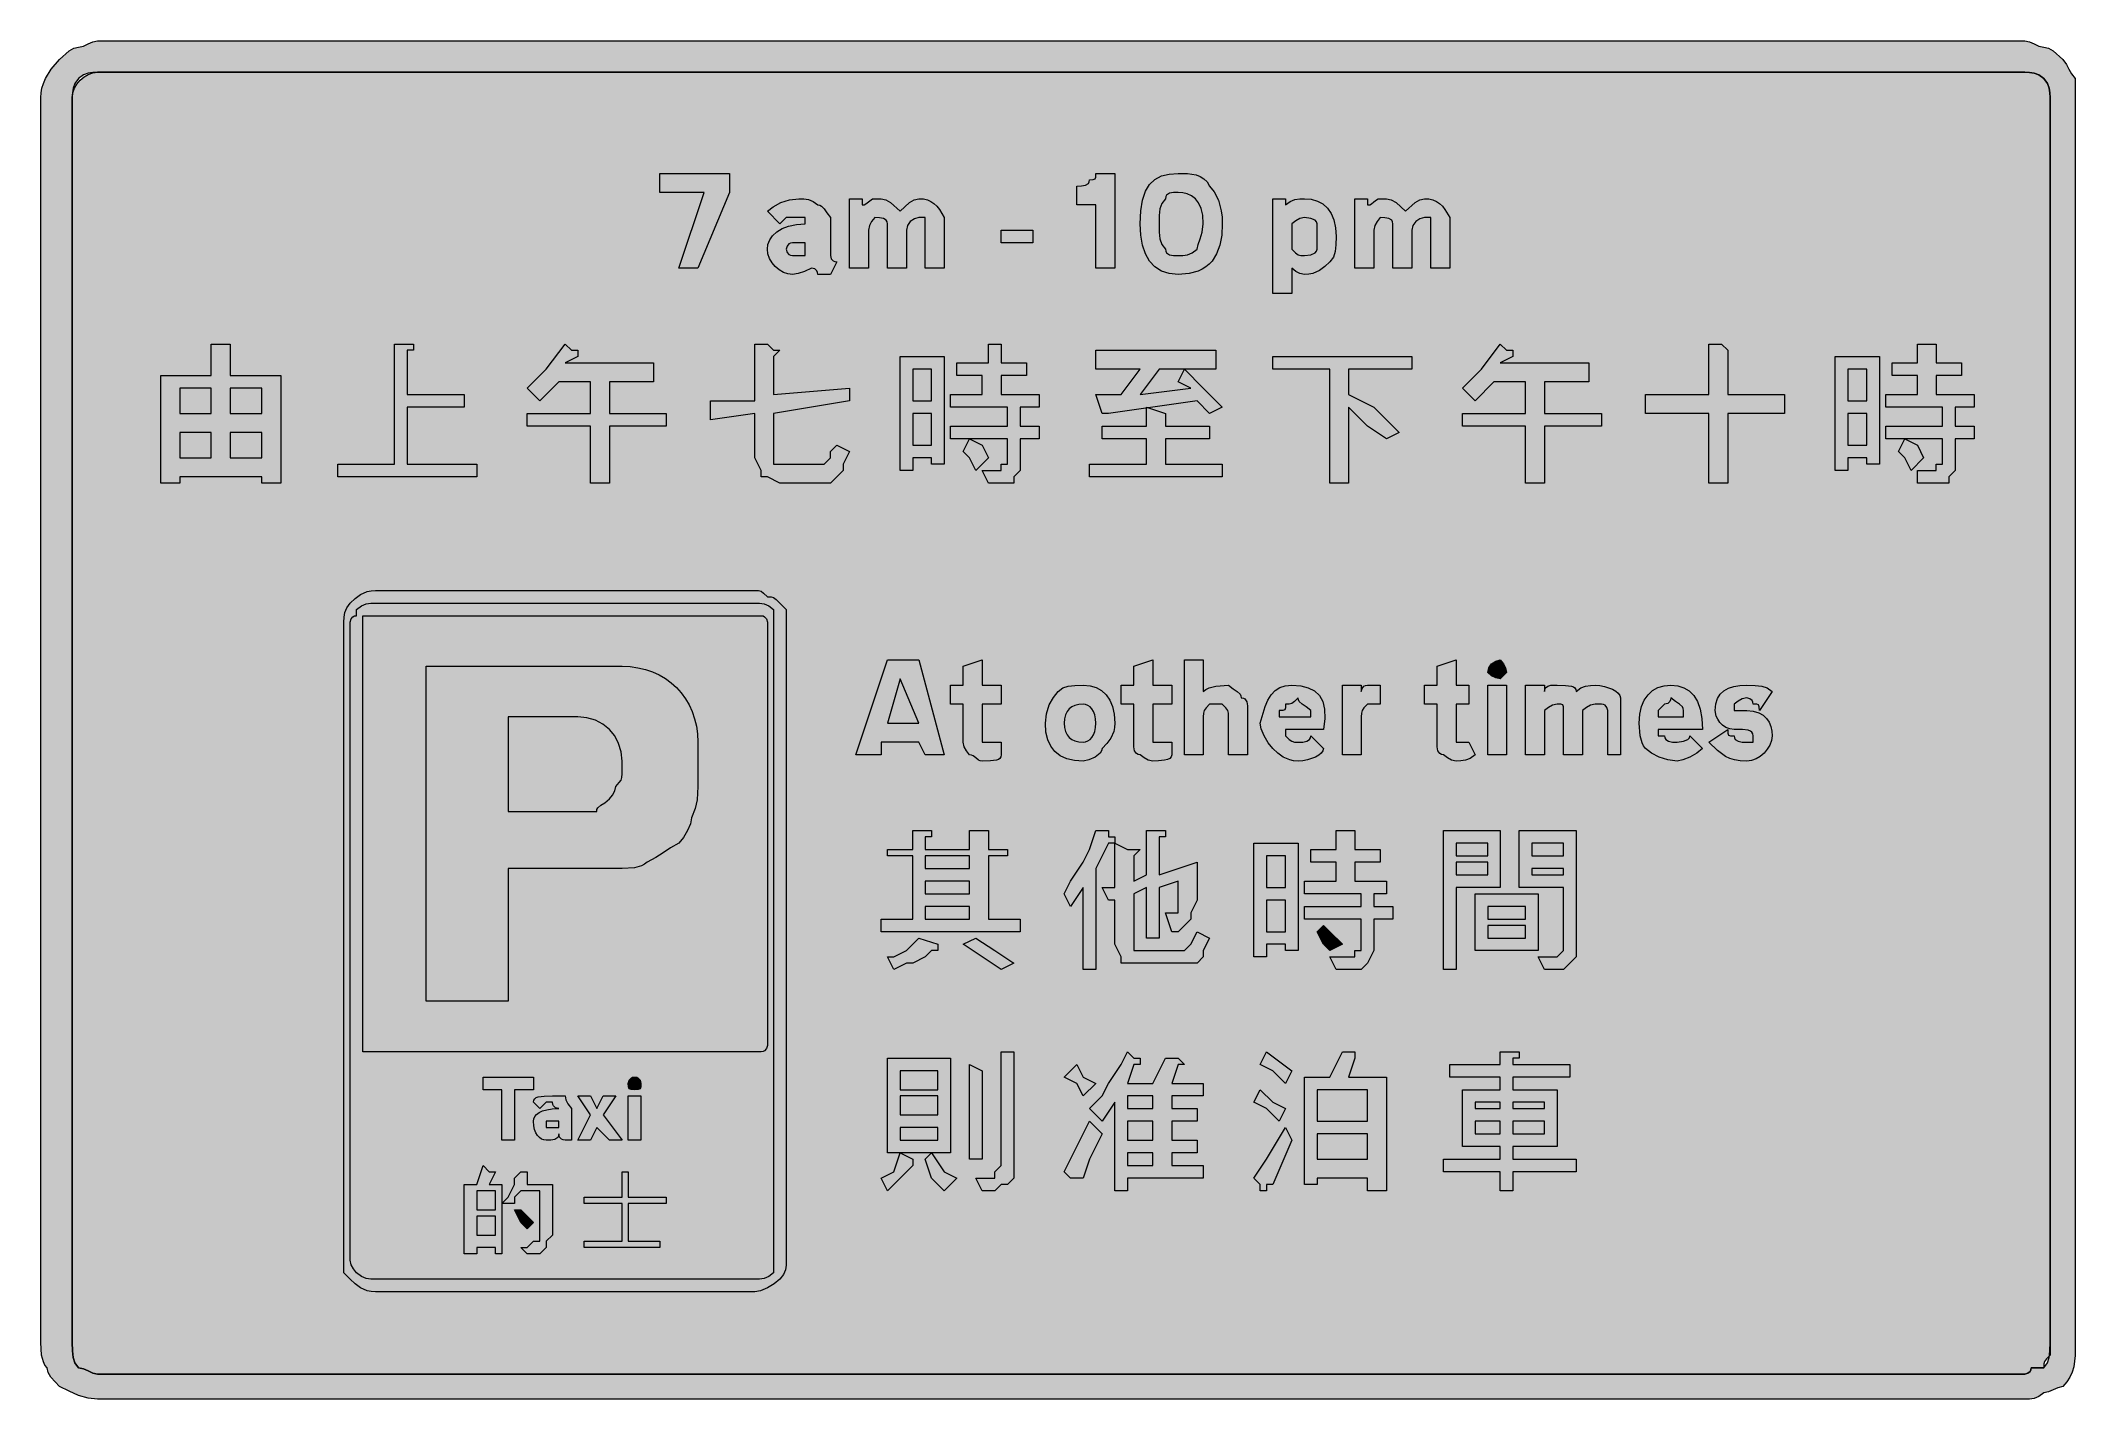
# Model space of a CAD drawing. Header units: metres. Extents: x 91 to 477, y 6 to 264.
import ezdxf

# ---------------------------------------------------------------- set-up
doc = ezdxf.new("R2010")
doc.units = ezdxf.units.M
for name, color, linetype, true_color in [('FILL_BLACK_000000', 7, 'Continuous', 0x000000), ('FILL_BLUE_0000FF', 7, 'Continuous', 0x0000ff), ('FILL_WHITE_FFFFFF', 7, 'Continuous', 0xffffff)]:
    doc.layers.add(name, color=color, linetype=linetype, true_color=true_color)

msp = doc.modelspace()

# ---------------------------------------------------------------- hatches: boundary and pattern name
at = {"layer": 'FILL_BLACK_000000', "true_color": 0x000000}
h = msp.add_hatch(color=7, dxfattribs=at)
h.dxf.hatch_style = 1
h.paths.add_polyline_path([(468.39, 263.57), (469.29, 263.16), (470.19, 262.75), (471.09, 262.56), (471.99, 262.35), (472.89, 261.81), (474.69, 260.16), (475.4, 259.26), (475.89, 258.36), (476.38, 257.46), (477.09, 256.56), (477.09, 252.96), (477.09, 16.56), (477.05, 14.07), (476.79, 11.91), (476.5, 10.92), (476.08, 9.98), (475.48, 9.06), (474.69, 8.16), (473.79, 7.97), (472.89, 7.56), (471.99, 7.15), (471.09, 6.96), (470.19, 6.27), (469.29, 5.91), (468.39, 5.78), (467.49, 5.76), (101.49, 5.76), (99.69, 5.97), (97.89, 6.51), (96.09, 7.28), (94.29, 8.16), (92.64, 9.96), (92.1, 10.86), (91.89, 11.76), (91.49, 12.26), (91.2, 12.85), (90.84, 14.16), (90.69, 16.56), (90.69, 252.96), (90.75, 253.86), (90.91, 254.76), (91.2, 255.66), (91.59, 256.56), (92.71, 258.36), (94.29, 260.16), (96.09, 261.81), (96.99, 262.35), (97.89, 262.56), (98.79, 262.75), (99.69, 263.16), (100.59, 263.57), (101.49, 263.76), (467.49, 263.76), (468.39, 263.57)])
h.paths.add_polyline_path([(99.69, 257.61), (98.79, 257.25), (97.89, 256.56), (97.2, 255.66), (96.84, 254.76), (96.71, 253.86), (96.69, 252.96), (96.69, 16.56), (96.71, 14.97), (96.84, 13.71), (97.2, 12.68), (97.89, 11.76), (98.79, 11.57), (99.69, 11.16), (100.59, 10.75), (101.49, 10.56), (467.49, 10.56), (468.09, 10.71), (468.5, 11.07), (468.64, 11.36), (468.69, 11.76), (471.09, 11.76), (471.78, 12.68), (472.14, 13.71), (472.27, 14.97), (472.29, 16.56), (472.29, 252.96), (472.27, 253.86), (472.14, 254.76), (471.78, 255.66), (471.09, 256.56), (470.19, 257.25), (469.29, 257.61), (468.39, 257.74), (467.49, 257.76), (101.49, 257.76), (100.59, 257.74), (99.69, 257.61)], flags=16)
h = msp.add_hatch(color=7, dxfattribs=at)
h.dxf.hatch_style = 1
h.paths.add_polyline_path([(216.69, 234.96), (208.29, 234.96), (208.29, 238.56), (221.49, 238.56), (221.49, 234.96), (215.49, 220.56), (211.89, 220.56), (216.69, 234.96)])
h = msp.add_hatch(color=7, dxfattribs=at)
h.dxf.hatch_style = 1
h.paths.add_polyline_path([(294.69, 220.56), (291.09, 220.56), (291.09, 232.56), (287.49, 232.56), (287.49, 236.16), (288.37, 236.18), (289.14, 236.31), (289.68, 236.67), (289.84, 236.96), (289.89, 237.36), (290.58, 237.38), (290.94, 237.51), (291.07, 237.87), (291.09, 238.56), (294.69, 238.56), (294.69, 220.56)])
h = msp.add_hatch(color=7, dxfattribs=at)
h.dxf.hatch_style = 1
h.paths.add_polyline_path([(314.62, 224.93), (314.01, 223.29), (313.14, 221.91), (312.6, 221.33), (311.98, 220.82), (311.3, 220.38), (310.53, 220.02), (308.77, 219.53), (306.69, 219.36), (305, 219.53), (303.54, 220.02), (302.3, 220.82), (301.29, 221.91), (300.5, 223.29), (299.94, 224.93), (299.6, 226.82), (299.49, 228.96), (299.6, 231.44), (299.94, 233.5), (300.5, 235.16), (301.29, 236.46), (302.3, 237.42), (303.54, 238.07), (305, 238.44), (306.69, 238.56), (308.47, 238.52), (310.14, 238.26), (310.9, 237.97), (311.58, 237.55), (312.19, 236.95), (312.69, 236.16), (313.57, 235.03), (314.34, 233.46), (314.88, 231.43), (315.04, 230.25), (315.09, 228.96), (314.98, 226.82), (314.62, 224.93)])
h.paths.add_polyline_path([(311.08, 231.92), (310.6, 232.97), (309.99, 233.76), (309.26, 234.33), (308.45, 234.7), (307.59, 234.9), (306.69, 234.96), (305.81, 234.94), (305.04, 234.81), (304.5, 234.45), (304.34, 234.16), (304.29, 233.76), (303.6, 232.84), (303.24, 231.81), (303.11, 230.55), (303.09, 228.96), (303.11, 227.37), (303.24, 226.11), (303.6, 225.08), (304.29, 224.16), (304.34, 223.76), (304.5, 223.47), (305.04, 223.11), (305.81, 222.98), (306.69, 222.96), (307.59, 222.98), (308.49, 223.11), (309.39, 223.47), (310.29, 224.16), (310.48, 225.08), (310.89, 226.11), (311.3, 227.37), (311.49, 228.96), (311.38, 230.6), (311.08, 231.92)], flags=16)
h = msp.add_hatch(color=7, dxfattribs=at)
h.dxf.hatch_style = 1
h.paths.add_polyline_path([(238.29, 219.36), (238.24, 219.76), (238.1, 220.05), (237.69, 220.41), (237.09, 220.56), (235.74, 219.96), (234.56, 219.55), (233.49, 219.36), (232.59, 219.47), (231.73, 219.77), (230.92, 220.25), (230.19, 220.86), (229.58, 221.59), (229.1, 222.4), (228.8, 223.26), (228.69, 224.16), (228.8, 225.06), (229.14, 225.92), (229.7, 226.73), (230.49, 227.46), (231.5, 228.07), (232.74, 228.55), (234.2, 228.85), (235.89, 228.96), (235.89, 230.16), (234.69, 230.16), (232.29, 230.16), (231.09, 228.96), (228.69, 231.36), (229.8, 232.24), (231.24, 233.01), (232.91, 233.55), (234.69, 233.76), (235.59, 233.74), (236.49, 233.61), (237.39, 233.25), (238.29, 232.56), (238.69, 232.51), (239, 232.35), (239.49, 231.81), (239.98, 231.04), (240.69, 230.16), (240.69, 222.96), (240.84, 222.36), (241.2, 221.95), (241.49, 221.81), (241.89, 221.76), (240.69, 219.36), (238.29, 219.36)])
h.paths.add_polyline_path([(232.8, 223.15), (233.09, 223.01), (233.49, 222.96), (234.69, 222.96), (235.89, 222.96), (235.89, 225.36), (233.49, 225.36), (233.09, 225.31), (232.8, 225.17), (232.44, 224.76), (232.29, 224.16), (232.44, 223.56), (232.8, 223.15)], flags=16)
h = msp.add_hatch(color=7, dxfattribs=at)
h.dxf.hatch_style = 1
h.paths.add_polyline_path([(256.61, 229.95), (255.84, 229.41), (255.3, 228.64), (255.09, 227.76), (255.09, 220.56), (251.49, 220.56), (251.49, 228.96), (251.44, 229.36), (251.28, 229.65), (250.74, 230.01), (249.97, 230.14), (249.09, 230.16), (248.49, 229.41), (248.08, 228.64), (247.89, 227.76), (247.89, 220.56), (244.29, 220.56), (244.29, 233.76), (246.69, 233.76), (246.69, 232.56), (247.09, 232.61), (247.4, 232.75), (247.89, 233.16), (248.38, 233.57), (248.69, 233.71), (249.09, 233.76), (250.29, 233.76), (251.19, 233.55), (252.09, 233.01), (253.89, 231.36), (255.69, 233.01), (256.59, 233.55), (257.49, 233.76), (258.34, 233.7), (259.08, 233.53), (259.75, 233.25), (260.34, 232.86), (260.88, 232.35), (261.37, 231.73), (262.29, 230.16), (262.29, 228.96), (262.29, 220.56), (258.69, 220.56), (258.69, 228.96), (258.69, 230.16), (257.49, 230.16), (256.61, 229.95)])
h = msp.add_hatch(color=7, dxfattribs=at)
h.dxf.hatch_style = 1
h.paths.add_polyline_path([(336.54, 223.71), (336.18, 222.68), (335.49, 221.76), (334.57, 220.88), (333.54, 220.11), (332.28, 219.57), (331.54, 219.41), (330.69, 219.36), (329.81, 219.55), (329.04, 219.96), (328.29, 220.56), (328.29, 215.76), (324.69, 215.76), (324.69, 233.76), (327.09, 233.76), (327.09, 232.56), (327.99, 233.25), (328.89, 233.61), (329.79, 233.74), (330.69, 233.76), (331.98, 233.65), (333.15, 233.31), (334.17, 232.75), (335.04, 231.96), (335.74, 230.95), (336.26, 229.71), (336.58, 228.25), (336.69, 226.56), (336.67, 224.97), (336.54, 223.71)])
h.paths.add_polyline_path([(332.72, 223.47), (332.99, 223.76), (333.09, 224.16), (333.09, 225.36), (333.09, 227.76), (333.09, 228.96), (332.99, 229.36), (332.72, 229.65), (331.89, 230.01), (330.69, 230.16), (329.81, 229.97), (329.04, 229.56), (328.29, 228.96), (328.29, 225.36), (328.29, 224.16), (329, 223.47), (329.49, 223.11), (329.98, 222.98), (330.69, 222.96), (331.89, 223.11), (332.72, 223.47)], flags=16)
h = msp.add_hatch(color=7, dxfattribs=at)
h.dxf.hatch_style = 1
h.paths.add_polyline_path([(352.61, 229.95), (351.84, 229.41), (351.3, 228.64), (351.09, 227.76), (351.09, 220.56), (347.49, 220.56), (347.49, 228.96), (347.44, 229.36), (347.28, 229.65), (346.74, 230.01), (345.97, 230.14), (345.09, 230.16), (344.49, 229.41), (344.08, 228.64), (343.89, 227.76), (343.89, 220.56), (340.29, 220.56), (340.29, 233.76), (342.69, 233.76), (342.69, 232.56), (343.09, 232.61), (343.4, 232.75), (343.89, 233.16), (344.38, 233.57), (344.69, 233.71), (345.09, 233.76), (346.29, 233.76), (347.19, 233.55), (348.09, 233.01), (349.89, 231.36), (351.69, 233.01), (352.59, 233.55), (353.49, 233.76), (354.34, 233.7), (355.08, 233.53), (355.75, 233.25), (356.34, 232.86), (356.88, 232.35), (357.37, 231.73), (358.29, 230.16), (358.29, 228.96), (358.29, 220.56), (354.69, 220.56), (354.69, 228.96), (354.69, 230.16), (353.49, 230.16), (352.61, 229.95)])
h = msp.add_hatch(color=7, dxfattribs=at)
h.dxf.hatch_style = 1
h.paths.add_polyline_path([(279.09, 225.36), (273.09, 225.36), (273.09, 227.76), (279.09, 227.76), (279.09, 225.36)])
h = msp.add_hatch(color=7, dxfattribs=at)
h.dxf.hatch_style = 1
h.paths.add_polyline_path([(126.69, 204.96), (126.69, 200.16), (136.29, 200.16), (136.29, 179.76), (132.69, 179.76), (132.69, 180.96), (117.09, 180.96), (117.09, 179.76), (113.49, 179.76), (113.49, 200.16), (123.09, 200.16), (123.09, 206.16), (125.49, 206.16), (126.69, 206.16), (126.69, 204.96)])
h.paths.add_polyline_path([(123.09, 192.96), (123.09, 197.76), (117.09, 197.76), (117.09, 192.96), (123.09, 192.96)], flags=16)
h.paths.add_polyline_path([(126.69, 192.96), (132.69, 192.96), (132.69, 197.76), (126.69, 197.76), (126.69, 192.96)], flags=16)
h.paths.add_polyline_path([(117.09, 189.36), (117.09, 184.56), (123.09, 184.56), (123.09, 189.36), (117.09, 189.36)], flags=16)
h.paths.add_polyline_path([(132.69, 189.36), (126.69, 189.36), (126.69, 184.56), (132.69, 184.56), (132.69, 189.36)], flags=16)
h = msp.add_hatch(color=7, dxfattribs=at)
h.dxf.hatch_style = 1
h.paths.add_polyline_path([(161.49, 206.16), (161.49, 204.96), (160.29, 204.96), (160.29, 196.56), (171.09, 196.56), (171.09, 194.16), (160.29, 194.16), (160.29, 183.36), (173.49, 183.36), (173.49, 180.96), (147.09, 180.96), (147.09, 183.36), (157.89, 183.36), (157.89, 206.16), (160.29, 206.16), (161.49, 206.16)])
h = msp.add_hatch(color=7, dxfattribs=at)
h.dxf.hatch_style = 1
h.paths.add_polyline_path([(186.69, 201.36), (190.29, 206.16), (191.49, 204.96), (192.69, 204.96), (192.69, 203.76), (190.29, 202.56), (207.09, 202.56), (207.09, 198.96), (198.69, 198.96), (198.69, 192.96), (209.49, 192.96), (209.49, 190.56), (198.69, 190.56), (198.69, 179.76), (195.09, 179.76), (195.09, 190.56), (183.09, 190.56), (183.09, 192.96), (195.09, 192.96), (195.09, 198.96), (189.09, 198.96), (185.49, 195.36), (183.09, 197.76), (186.69, 201.36)])
h = msp.add_hatch(color=7, dxfattribs=at)
h.dxf.hatch_style = 1
h.paths.add_polyline_path([(229.89, 204.96), (231.09, 204.96), (229.89, 203.76), (229.89, 196.56), (244.29, 197.76), (244.29, 195.36), (229.89, 192.96), (229.89, 185.76), (229.89, 184.56), (229.89, 183.36), (231.09, 183.36), (238.29, 183.36), (239.49, 183.36), (240.69, 184.56), (240.69, 185.76), (241.89, 186.96), (244.29, 185.76), (243.09, 183.36), (243.09, 182.16), (241.89, 180.96), (240.69, 179.76), (239.49, 179.76), (231.09, 179.76), (228.69, 180.96), (227.49, 180.96), (227.49, 182.16), (226.29, 184.56), (226.29, 192.96), (217.89, 191.76), (217.89, 195.36), (226.29, 195.36), (226.29, 206.16), (228.69, 206.16), (229.89, 204.96)])
h = msp.add_hatch(color=7, dxfattribs=at)
h.dxf.hatch_style = 1
h.paths.add_polyline_path([(269.49, 200.16), (264.69, 200.16), (264.69, 202.56), (270.69, 202.56), (270.69, 206.16), (273.09, 206.16), (273.09, 204.96), (273.09, 202.56), (277.89, 202.56), (277.89, 200.16), (273.09, 200.16), (273.09, 196.56), (280.29, 196.56), (280.29, 194.16), (276.69, 194.16), (276.69, 190.56), (280.29, 190.56), (280.29, 188.16), (276.69, 188.16), (276.69, 182.16), (275.49, 180.96), (275.49, 179.76), (274.29, 179.76), (271.89, 179.76), (270.69, 179.76), (269.49, 182.16), (271.89, 182.16), (273.09, 182.16), (273.09, 183.36), (274.29, 183.36), (274.29, 188.16), (263.49, 188.16), (263.49, 190.56), (274.29, 190.56), (274.29, 194.16), (263.49, 194.16), (263.49, 196.56), (269.49, 196.56), (269.49, 200.16)])
h = msp.add_hatch(color=7, dxfattribs=at)
h.dxf.hatch_style = 1
h.paths.add_polyline_path([(315.09, 194.16), (312.69, 192.96), (310.29, 195.36), (293.49, 192.96), (292.29, 192.96), (291.09, 196.56), (295.89, 196.56), (299.49, 201.36), (291.09, 201.36), (291.09, 204.96), (313.89, 204.96), (313.89, 201.36), (307.89, 201.36), (311.49, 197.76), (315.09, 194.16)])
h.paths.add_polyline_path([(303.09, 201.36), (299.49, 196.56), (309.09, 197.76), (306.69, 198.96), (307.89, 201.36), (303.09, 201.36)], flags=16)
h = msp.add_hatch(color=7, dxfattribs=at)
h.dxf.hatch_style = 1
h.paths.add_polyline_path([(364.29, 201.36), (367.89, 206.16), (369.09, 204.96), (370.29, 204.96), (370.29, 203.76), (367.89, 202.56), (384.69, 202.56), (384.69, 198.96), (376.29, 198.96), (376.29, 192.96), (387.09, 192.96), (387.09, 190.56), (376.29, 190.56), (376.29, 179.76), (372.69, 179.76), (372.69, 190.56), (360.69, 190.56), (360.69, 192.96), (372.69, 192.96), (372.69, 198.96), (366.69, 198.96), (363.09, 195.36), (360.69, 197.76), (364.29, 201.36)])
h = msp.add_hatch(color=7, dxfattribs=at)
h.dxf.hatch_style = 1
h.paths.add_polyline_path([(411.09, 204.96), (411.09, 196.56), (421.89, 196.56), (421.89, 192.96), (411.09, 192.96), (411.09, 179.76), (407.49, 179.76), (407.49, 192.96), (395.49, 192.96), (395.49, 196.56), (407.49, 196.56), (407.49, 206.16), (409.89, 206.16), (411.09, 204.96)])
h = msp.add_hatch(color=7, dxfattribs=at)
h.dxf.hatch_style = 1
h.paths.add_polyline_path([(447.09, 200.16), (442.29, 200.16), (442.29, 202.56), (447.09, 202.56), (447.09, 206.16), (450.69, 206.16), (450.69, 204.96), (450.69, 202.56), (455.49, 202.56), (455.49, 200.16), (450.69, 200.16), (450.69, 196.56), (457.89, 196.56), (457.89, 194.16), (454.29, 194.16), (454.29, 190.56), (457.89, 190.56), (457.89, 188.16), (454.29, 188.16), (454.29, 182.16), (453.09, 180.96), (453.09, 179.76), (451.89, 179.76), (449.49, 179.76), (447.09, 179.76), (447.09, 182.16), (449.49, 182.16), (450.69, 182.16), (450.69, 183.36), (451.89, 183.36), (451.89, 188.16), (441.09, 188.16), (441.09, 190.56), (451.89, 190.56), (451.89, 194.16), (441.09, 194.16), (441.09, 196.56), (447.09, 196.56), (447.09, 200.16)])
h = msp.add_hatch(color=7, dxfattribs=at)
h.dxf.hatch_style = 1
h.paths.add_polyline_path([(259.89, 183.36), (259.89, 184.56), (256.29, 184.56), (256.29, 182.16), (253.89, 182.16), (253.89, 183.36), (253.89, 203.76), (262.29, 203.76), (262.29, 183.36), (259.89, 183.36)])
h.paths.add_polyline_path([(256.29, 201.36), (256.29, 195.36), (259.89, 195.36), (259.89, 201.36), (256.29, 201.36)], flags=16)
h.paths.add_polyline_path([(259.89, 192.96), (256.29, 192.96), (256.29, 186.96), (259.89, 186.96), (259.89, 192.96)], flags=16)
h = msp.add_hatch(color=7, dxfattribs=at)
h.dxf.hatch_style = 1
h.paths.add_polyline_path([(351.09, 203.76), (351.09, 201.36), (339.09, 201.36), (339.09, 196.56), (343.89, 194.16), (348.69, 189.36), (346.29, 188.16), (342.69, 190.56), (339.09, 194.16), (339.09, 179.76), (335.49, 179.76), (335.49, 201.36), (324.69, 201.36), (324.69, 203.76), (351.09, 203.76)])
h = msp.add_hatch(color=7, dxfattribs=at)
h.dxf.hatch_style = 1
h.paths.add_polyline_path([(437.49, 183.36), (437.49, 184.56), (433.89, 184.56), (433.89, 182.16), (431.49, 182.16), (431.49, 183.36), (431.49, 203.76), (439.89, 203.76), (439.89, 183.36), (437.49, 183.36)])
h.paths.add_polyline_path([(433.89, 201.36), (433.89, 195.36), (437.49, 195.36), (437.49, 201.36), (433.89, 201.36)], flags=16)
h.paths.add_polyline_path([(437.49, 192.96), (433.89, 192.96), (433.89, 186.96), (437.49, 186.96), (437.49, 192.96)], flags=16)
h = msp.add_hatch(color=7, dxfattribs=at)
h.dxf.hatch_style = 1
h.paths.add_polyline_path([(289.89, 183.36), (300.69, 183.36), (300.69, 188.16), (292.29, 188.16), (292.29, 190.56), (300.69, 190.56), (300.69, 194.16), (304.29, 192.96), (304.29, 190.56), (312.69, 190.56), (312.69, 188.16), (304.29, 188.16), (304.29, 183.36), (315.09, 183.36), (315.09, 180.96), (289.89, 180.96), (289.89, 183.36)])
h = msp.add_hatch(color=7, dxfattribs=at)
h.dxf.hatch_style = 1
h.paths.add_polyline_path([(269.49, 186.96), (270.69, 184.56), (268.29, 182.16), (267.09, 184.56), (265.89, 185.76), (267.09, 188.16), (269.49, 186.96)])
h = msp.add_hatch(color=7, dxfattribs=at)
h.dxf.hatch_style = 1
h.paths.add_polyline_path([(447.09, 186.96), (448.29, 184.56), (445.89, 182.16), (444.69, 184.56), (443.49, 185.76), (444.69, 188.16), (447.09, 186.96)])
h = msp.add_hatch(color=7, dxfattribs=at)
h.dxf.hatch_style = 1
h.paths.add_polyline_path([(226.29, 159.36), (227, 159.34), (227.49, 159.21), (227.98, 158.85), (228.69, 158.16), (229.4, 158.14), (229.89, 158.01), (230.38, 157.65), (231.09, 156.96), (232.29, 155.76), (232.29, 153.36), (232.29, 32.16), (232.27, 31.26), (232.14, 30.36), (231.78, 29.46), (231.09, 28.56), (230, 27.68), (228.69, 26.91), (227.38, 26.37), (226.29, 26.16), (154.29, 26.16), (153.44, 26.21), (152.7, 26.37), (151.44, 26.91), (150.41, 27.68), (149.49, 28.56), (148.29, 29.76), (148.29, 32.16), (148.29, 153.36), (148.31, 154.26), (148.44, 155.16), (148.8, 156.06), (149.49, 156.96), (150.41, 157.84), (151.44, 158.61), (152.7, 159.15), (153.44, 159.31), (154.29, 159.36), (226.29, 159.36)])
h = msp.add_hatch(color=7, dxfattribs=at)
h.dxf.hatch_style = 1
h.paths.add_polyline_path([(257.49, 130.56), (253.89, 130.56), (250.29, 130.56), (250.29, 128.16), (245.49, 128.16), (251.49, 146.16), (253.89, 146.16), (257.49, 146.16), (262.29, 128.16), (258.69, 128.16), (257.49, 130.56)])
h.paths.add_polyline_path([(251.49, 134.16), (253.89, 134.16), (257.49, 134.16), (253.89, 142.56), (251.49, 134.16)], flags=16)
h = msp.add_hatch(color=7, dxfattribs=at)
h.dxf.hatch_style = 1
h.paths.add_polyline_path([(273.09, 141.36), (273.09, 137.76), (269.49, 137.76), (269.49, 131.76), (269.49, 130.56), (270.69, 130.56), (271.89, 130.56), (273.09, 130.56), (273.09, 128.16), (273.03, 127.76), (272.86, 127.47), (272.58, 127.25), (272.19, 127.11), (271.07, 126.98), (269.49, 126.96), (269.09, 127.01), (268.78, 127.15), (268.29, 127.56), (267.8, 127.97), (267.49, 128.11), (267.09, 128.16), (266.49, 128.91), (266.08, 129.68), (265.89, 130.56), (265.89, 137.76), (263.49, 137.76), (263.49, 141.36), (265.89, 141.36), (265.89, 144.96), (269.49, 146.16), (269.49, 141.36), (273.09, 141.36)])
h = msp.add_hatch(color=7, dxfattribs=at)
h.dxf.hatch_style = 1
h.paths.add_polyline_path([(305.49, 141.36), (305.49, 137.76), (301.89, 137.76), (301.89, 131.76), (301.89, 130.56), (303.09, 130.56), (304.29, 130.56), (305.49, 130.56), (305.49, 128.16), (305.38, 127.76), (305.1, 127.47), (304.67, 127.25), (304.14, 127.11), (302.96, 126.98), (301.89, 126.96), (301.01, 127.15), (300.24, 127.56), (299.49, 128.16), (299.09, 128.21), (298.8, 128.37), (298.44, 128.91), (298.31, 129.68), (298.29, 130.56), (298.29, 137.76), (295.89, 137.76), (295.89, 141.36), (298.29, 141.36), (298.29, 144.96), (301.89, 146.16), (301.89, 141.36), (305.49, 141.36)])
h = msp.add_hatch(color=7, dxfattribs=at)
h.dxf.hatch_style = 1
h.paths.add_polyline_path([(311.99, 140.56), (312.58, 140.85), (313.89, 141.21), (316.29, 141.36), (317.17, 140.65), (317.94, 140.16), (318.48, 139.67), (318.64, 139.36), (318.69, 138.96), (319.09, 138.91), (319.38, 138.75), (319.74, 138.21), (319.87, 137.44), (319.89, 136.56), (319.89, 128.16), (316.29, 128.16), (316.29, 135.36), (316.27, 136.07), (316.14, 136.56), (315.78, 137.05), (315.09, 137.76), (313.89, 137.76), (312.69, 137.76), (312, 137.05), (311.64, 136.56), (311.51, 136.07), (311.49, 135.36), (311.49, 128.16), (307.89, 128.16), (307.89, 146.16), (311.49, 146.16), (311.49, 140.16), (311.99, 140.56)])
h = msp.add_hatch(color=7, dxfattribs=at)
h.dxf.hatch_style = 1
h.paths.add_polyline_path([(361.89, 141.36), (361.89, 137.76), (359.49, 137.76), (359.49, 131.76), (359.49, 130.56), (360.69, 130.56), (361.89, 130.56), (363.09, 128.16), (362.19, 127.47), (361.29, 127.11), (360.39, 126.98), (359.49, 126.96), (358.61, 127.15), (357.84, 127.56), (357.09, 128.16), (356.69, 128.21), (356.4, 128.37), (356.04, 128.91), (355.91, 129.68), (355.89, 130.56), (355.89, 137.76), (353.49, 137.76), (353.49, 141.36), (355.89, 141.36), (355.89, 144.96), (359.49, 146.16), (359.49, 141.36), (361.89, 141.36)])
h = msp.add_hatch(color=7, dxfattribs=at)
h.dxf.hatch_style = 1
h.paths.add_polyline_path([(367.89, 142.56), (367.01, 142.75), (366.24, 143.16), (365.49, 143.76), (365.7, 144.64), (366.24, 145.41), (367.01, 145.95), (367.89, 146.16), (368.49, 145.41), (368.9, 144.64), (369.09, 143.76), (367.89, 142.56)])
h = msp.add_hatch(color=7, dxfattribs=at)
h.dxf.hatch_style = 1
h.paths.add_polyline_path([(294.48, 132.57), (293.94, 131.31), (293.17, 130.28), (292.29, 129.36), (292.18, 128.91), (291.9, 128.48), (290.94, 127.71), (289.76, 127.17), (288.69, 126.96), (287, 127.07), (285.54, 127.41), (284.3, 127.97), (283.29, 128.76), (282.5, 129.77), (281.94, 131.01), (281.6, 132.47), (281.49, 134.16), (281.7, 135.94), (282.24, 137.61), (283.01, 139.05), (283.89, 140.16), (284.81, 140.85), (285.84, 141.21), (287.1, 141.34), (288.69, 141.36), (289.98, 141.25), (291.15, 140.91), (292.17, 140.35), (293.04, 139.56), (293.74, 138.55), (294.26, 137.31), (294.58, 135.85), (294.69, 134.16), (294.64, 133.31), (294.48, 132.57)])
h.paths.add_polyline_path([(290.88, 135.73), (290.65, 136.35), (290.34, 136.86), (289.98, 137.25), (289.57, 137.53), (289.14, 137.7), (288.69, 137.76), (287.85, 137.7), (287.11, 137.53), (286.5, 137.25), (285.99, 136.86), (285.6, 136.35), (285.32, 135.73), (285.15, 135), (285.09, 134.16), (285.15, 133.32), (285.32, 132.58), (285.6, 131.97), (285.99, 131.46), (286.5, 131.07), (287.11, 130.78), (287.85, 130.62), (288.69, 130.56), (289.14, 130.62), (289.57, 130.78), (289.98, 131.07), (290.34, 131.46), (290.65, 131.97), (290.88, 132.58), (291.04, 133.32), (291.09, 134.16), (291.04, 135), (290.88, 135.73)], flags=16)
h = msp.add_hatch(color=7, dxfattribs=at)
h.dxf.hatch_style = 1
h.paths.add_polyline_path([(327.09, 131.76), (327.8, 131.07), (328.29, 130.71), (328.78, 130.58), (329.49, 130.56), (330.37, 130.58), (331.14, 130.71), (331.68, 131.07), (331.84, 131.36), (331.89, 131.76), (334.29, 129.36), (334.18, 128.91), (333.88, 128.48), (333.4, 128.07), (332.79, 127.71), (331.25, 127.17), (330.39, 127.01), (329.49, 126.96), (328.64, 127.01), (327.9, 127.17), (326.64, 127.71), (325.61, 128.48), (324.69, 129.36), (323.81, 130.45), (323.04, 131.76), (322.5, 133.07), (322.29, 134.16), (323.23, 137.31), (323.77, 138.55), (324.39, 139.56), (325.13, 140.35), (326, 140.91), (327.05, 141.25), (328.29, 141.36), (329.98, 141.25), (331.42, 140.89), (332.61, 140.28), (333.54, 139.41), (334.18, 138.25), (334.53, 136.8), (334.57, 135.04), (334.29, 132.96), (327.09, 132.96), (327.09, 131.76)])
h.paths.add_polyline_path([(331.89, 136.56), (331.01, 137.27), (330.24, 137.76), (329.7, 138.25), (329.54, 138.56), (329.49, 138.96), (328.78, 138.27), (328.29, 137.91), (327.8, 137.78), (327.09, 137.76), (327.07, 137.07), (326.94, 136.71), (326.58, 136.58), (325.89, 136.56), (325.89, 135.36), (331.89, 135.36), (331.89, 136.56)], flags=16)
h = msp.add_hatch(color=7, dxfattribs=at)
h.dxf.hatch_style = 1
h.paths.add_polyline_path([(337.89, 141.36), (341.49, 141.36), (341.49, 140.16), (341.64, 140.76), (342, 141.17), (342.29, 141.31), (342.69, 141.36), (345.09, 141.36), (345.09, 137.76), (342.69, 137.76), (342, 137.05), (341.64, 136.56), (341.51, 136.07), (341.49, 135.36), (341.49, 128.16), (337.89, 128.16), (337.89, 141.36)])
h = msp.add_hatch(color=7, dxfattribs=at)
h.dxf.hatch_style = 1
h.paths.add_polyline_path([(365.49, 128.16), (365.49, 141.36), (369.09, 141.36), (369.09, 128.16), (365.49, 128.16)])
h = msp.add_hatch(color=7, dxfattribs=at)
h.dxf.hatch_style = 1
h.paths.add_polyline_path([(385.01, 137.57), (384.24, 137.16), (383.49, 136.56), (383.49, 128.16), (379.89, 128.16), (379.89, 136.56), (379.87, 137.25), (379.74, 137.61), (379.38, 137.74), (378.69, 137.76), (377.81, 137.57), (377.04, 137.16), (376.29, 136.56), (376.29, 128.16), (372.69, 128.16), (372.69, 141.36), (376.29, 141.36), (376.29, 140.16), (376.34, 140.56), (376.48, 140.85), (376.89, 141.21), (377.49, 141.36), (378.69, 141.36), (380.26, 141.34), (381.39, 141.21), (381.78, 141.07), (382.06, 140.85), (382.23, 140.56), (382.29, 140.16), (383.19, 140.85), (384.09, 141.21), (384.99, 141.34), (385.89, 141.36), (386.79, 141.31), (387.65, 141.15), (389.19, 140.61), (389.8, 140.25), (390.28, 139.84), (390.58, 139.41), (390.69, 138.96), (390.69, 137.76), (390.69, 128.16), (388.29, 128.16), (388.29, 136.56), (388.14, 137.16), (387.78, 137.57), (387.49, 137.71), (387.09, 137.76), (385.89, 137.76), (385.01, 137.57)])
h = msp.add_hatch(color=7, dxfattribs=at)
h.dxf.hatch_style = 1
h.paths.add_polyline_path([(397.89, 131.76), (399.09, 131.76), (399.14, 131.36), (399.3, 131.07), (399.84, 130.71), (400.61, 130.58), (401.49, 130.56), (402.69, 130.71), (403.51, 131.07), (403.79, 131.36), (403.89, 131.76), (406.29, 129.36), (405.2, 128.48), (403.89, 127.71), (402.58, 127.17), (401.49, 126.96), (399.71, 127.17), (398.04, 127.71), (396.6, 128.48), (395.49, 129.36), (395.09, 129.86), (394.8, 130.45), (394.44, 131.76), (394.29, 134.16), (394.4, 135.85), (394.72, 137.31), (395.24, 138.55), (395.94, 139.56), (396.81, 140.35), (397.83, 140.91), (399, 141.25), (400.29, 141.36), (401.58, 141.25), (402.75, 140.89), (403.77, 140.28), (404.64, 139.41), (405.34, 138.25), (405.86, 136.8), (406.18, 135.04), (406.29, 132.96), (397.89, 132.96), (397.89, 131.76)])
h.paths.add_polyline_path([(402.69, 136.56), (402.64, 136.96), (402.48, 137.27), (401.94, 137.76), (401.17, 138.25), (400.29, 138.96), (400.24, 138.56), (400.1, 138.27), (399.69, 137.91), (399.09, 137.76), (397.89, 136.56), (397.89, 135.36), (402.69, 135.36), (402.69, 136.56)], flags=16)
h = msp.add_hatch(color=7, dxfattribs=at)
h.dxf.hatch_style = 1
h.paths.add_polyline_path([(419.38, 130.86), (419.08, 130), (418.6, 129.19), (417.99, 128.46), (417.26, 127.85), (416.45, 127.37), (415.59, 127.07), (414.69, 126.96), (413.45, 127.02), (412.38, 127.18), (411.46, 127.47), (410.64, 127.86), (409.12, 128.98), (407.49, 130.56), (411.09, 132.96), (411.11, 132.27), (411.24, 131.91), (411.6, 131.78), (412.29, 131.76), (412.34, 131.36), (412.5, 131.07), (413.04, 130.71), (413.81, 130.58), (414.69, 130.56), (415.89, 130.56), (415.89, 131.76), (415.83, 132.16), (415.66, 132.45), (415.38, 132.67), (414.99, 132.81), (413.86, 132.94), (412.29, 132.96), (411.45, 133.07), (410.71, 133.35), (410.1, 133.78), (409.59, 134.31), (409.2, 134.89), (408.91, 135.49), (408.69, 136.56), (408.8, 137.8), (409.12, 138.83), (409.64, 139.66), (410.34, 140.31), (411.21, 140.79), (412.23, 141.12), (413.4, 141.3), (414.69, 141.36), (416.28, 141.34), (417.54, 141.21), (418.57, 140.85), (419.49, 140.16), (417.09, 136.56), (417.07, 137.25), (416.94, 137.61), (416.58, 137.74), (415.89, 137.76), (415.84, 138.16), (415.7, 138.45), (415.29, 138.81), (414.69, 138.96), (413.81, 138.77), (413.04, 138.36), (412.29, 137.76), (412.29, 136.56), (413.49, 136.56), (414.69, 136.56), (415.93, 136.45), (416.96, 136.15), (417.79, 135.67), (418.44, 135.06), (418.92, 134.33), (419.25, 133.52), (419.43, 132.66), (419.49, 131.76), (419.38, 130.86)])
h = msp.add_hatch(color=7, dxfattribs=at)
h.dxf.hatch_style = 1
h.paths.add_polyline_path([(259.89, 113.76), (259.89, 112.56), (258.69, 112.56), (258.69, 110.16), (267.09, 110.16), (267.09, 113.76), (269.49, 113.76), (270.69, 113.76), (270.69, 112.56), (270.69, 110.16), (274.29, 110.16), (274.29, 108.96), (270.69, 108.96), (270.69, 96.96), (276.69, 96.96), (276.69, 94.56), (250.29, 94.56), (250.29, 96.96), (256.29, 96.96), (256.29, 108.96), (251.49, 108.96), (251.49, 110.16), (256.29, 110.16), (256.29, 113.76), (258.69, 113.76), (259.89, 113.76)])
h.paths.add_polyline_path([(258.69, 101.76), (267.09, 101.76), (267.09, 104.16), (258.69, 104.16), (258.69, 101.76)], flags=16)
h.paths.add_polyline_path([(258.69, 108.96), (258.69, 106.56), (267.09, 106.56), (267.09, 108.96), (258.69, 108.96)], flags=16)
h.paths.add_polyline_path([(267.09, 99.36), (258.69, 99.36), (258.69, 96.96), (267.09, 96.96), (267.09, 99.36)], flags=16)
h = msp.add_hatch(color=7, dxfattribs=at)
h.dxf.hatch_style = 1
h.paths.add_polyline_path([(293.49, 112.56), (294.69, 112.56), (294.69, 111.36), (293.49, 111.36), (291.09, 106.56), (291.09, 87.36), (288.69, 87.36), (288.69, 102.96), (286.29, 99.36), (285.09, 101.76), (286.29, 104.16), (288.69, 107.76), (289.89, 110.16), (291.09, 113.76), (293.49, 113.76), (293.49, 112.56)])
h = msp.add_hatch(color=7, dxfattribs=at)
h.dxf.hatch_style = 1
h.paths.add_polyline_path([(297.09, 110.16), (298.29, 110.16), (299.49, 110.16), (298.29, 108.96), (298.29, 104.16), (300.69, 105.36), (300.69, 113.76), (303.09, 113.76), (304.29, 113.76), (304.29, 112.56), (303.09, 112.56), (303.09, 105.36), (310.29, 107.76), (310.29, 100.56), (309.09, 98.16), (309.09, 96.96), (307.89, 95.76), (306.69, 94.56), (305.49, 94.56), (304.29, 98.16), (305.49, 98.16), (306.69, 98.16), (306.69, 99.36), (306.69, 100.56), (306.69, 104.16), (303.09, 102.96), (303.09, 93.36), (300.69, 93.36), (300.69, 102.96), (298.29, 101.76), (298.29, 92.16), (298.29, 90.96), (299.49, 90.96), (300.69, 90.96), (306.69, 90.96), (307.89, 90.96), (309.09, 92.16), (310.29, 94.56), (312.69, 93.36), (311.49, 90.96), (311.49, 89.76), (310.29, 88.56), (309.09, 88.56), (307.89, 88.56), (298.29, 88.56), (297.09, 88.56), (295.89, 88.56), (295.89, 89.76), (294.69, 92.16), (294.69, 100.56), (293.49, 100.56), (292.29, 102.96), (294.69, 102.96), (294.69, 111.36), (297.09, 110.16)])
h = msp.add_hatch(color=7, dxfattribs=at)
h.dxf.hatch_style = 1
h.paths.add_polyline_path([(336.69, 107.76), (331.89, 107.76), (331.89, 110.16), (336.69, 110.16), (336.69, 113.76), (340.29, 113.76), (340.29, 112.56), (340.29, 110.16), (345.09, 110.16), (345.09, 107.76), (340.29, 107.76), (340.29, 104.16), (346.29, 104.16), (346.29, 101.76), (343.89, 101.76), (343.89, 99.36), (347.49, 99.36), (347.49, 96.96), (343.89, 96.96), (343.89, 90.96), (342.69, 88.56), (341.49, 87.36), (339.09, 87.36), (336.69, 87.36), (335.49, 89.76), (339.09, 89.76), (340.29, 89.76), (340.29, 90.96), (341.49, 90.96), (341.49, 96.96), (330.69, 96.96), (330.69, 99.36), (341.49, 99.36), (341.49, 101.76), (330.69, 101.76), (330.69, 104.16), (336.69, 104.16), (336.69, 107.76)])
h = msp.add_hatch(color=7, dxfattribs=at)
h.dxf.hatch_style = 1
h.paths.add_polyline_path([(367.89, 102.96), (359.49, 102.96), (359.49, 87.36), (357.09, 87.36), (357.09, 113.76), (367.89, 113.76), (367.89, 102.96)])
h.paths.add_polyline_path([(359.49, 107.76), (359.49, 105.36), (365.49, 105.36), (365.49, 107.76), (359.49, 107.76)], flags=16)
h.paths.add_polyline_path([(365.49, 111.36), (359.49, 111.36), (359.49, 108.96), (365.49, 108.96), (365.49, 111.36)], flags=16)
h = msp.add_hatch(color=7, dxfattribs=at)
h.dxf.hatch_style = 1
h.paths.add_polyline_path([(382.29, 90.96), (382.29, 89.76), (381.09, 88.56), (379.89, 87.36), (378.69, 87.36), (377.49, 87.36), (376.29, 87.36), (375.09, 89.76), (377.49, 89.76), (378.69, 89.76), (379.89, 90.96), (379.89, 92.16), (379.89, 102.96), (371.49, 102.96), (371.49, 113.76), (382.29, 113.76), (382.29, 90.96)])
h.paths.add_polyline_path([(373.89, 106.56), (373.89, 105.36), (379.89, 105.36), (379.89, 106.56), (373.89, 106.56)], flags=16)
h.paths.add_polyline_path([(379.89, 111.36), (373.89, 111.36), (373.89, 108.96), (379.89, 108.96), (379.89, 111.36)], flags=16)
h = msp.add_hatch(color=7, dxfattribs=at)
h.dxf.hatch_style = 1
h.paths.add_polyline_path([(327.09, 90.96), (327.09, 92.16), (323.49, 92.16), (323.49, 89.76), (321.09, 89.76), (321.09, 90.96), (321.09, 111.36), (329.49, 111.36), (329.49, 90.96), (327.09, 90.96)])
h.paths.add_polyline_path([(323.49, 108.96), (323.49, 102.96), (327.09, 102.96), (327.09, 108.96), (323.49, 108.96)], flags=16)
h.paths.add_polyline_path([(327.09, 100.56), (323.49, 100.56), (323.49, 94.56), (327.09, 94.56), (327.09, 100.56)], flags=16)
h = msp.add_hatch(color=7, dxfattribs=at)
h.dxf.hatch_style = 1
h.paths.add_polyline_path([(363.09, 90.96), (363.09, 101.76), (375.09, 101.76), (375.09, 90.96), (363.09, 90.96)])
h.paths.add_polyline_path([(365.49, 95.76), (365.49, 93.36), (372.69, 93.36), (372.69, 95.76), (365.49, 95.76)], flags=16)
h.paths.add_polyline_path([(372.69, 99.36), (365.49, 99.36), (365.49, 96.96), (372.69, 96.96), (372.69, 99.36)], flags=16)
h = msp.add_hatch(color=7, dxfattribs=at)
h.dxf.hatch_style = 1
h.paths.add_polyline_path([(252.69, 89.76), (255.09, 90.96), (256.29, 92.16), (257.49, 93.36), (261.09, 92.16), (261.09, 90.96), (259.89, 90.96), (258.69, 89.76), (256.29, 88.56), (255.09, 88.56), (252.69, 87.36), (251.49, 89.76), (252.69, 89.76)])
h = msp.add_hatch(color=7, dxfattribs=at)
h.dxf.hatch_style = 1
h.paths.add_polyline_path([(271.89, 90.96), (275.49, 88.56), (273.09, 87.36), (269.49, 89.76), (265.89, 92.16), (268.29, 93.36), (271.89, 90.96)])
h = msp.add_hatch(color=7, dxfattribs=at)
h.dxf.hatch_style = 1
h.paths.add_polyline_path([(335.49, 94.56), (337.89, 92.16), (335.49, 90.96), (334.29, 92.16), (333.09, 94.56), (334.29, 95.76), (335.49, 94.56)])
h = msp.add_hatch(color=7, dxfattribs=at)
h.dxf.hatch_style = 1
h.paths.add_polyline_path([(251.49, 70.56), (263.49, 70.56), (263.49, 52.56), (251.49, 52.56), (251.49, 70.56)])
h.paths.add_polyline_path([(253.89, 59.76), (261.09, 59.76), (261.09, 63.36), (253.89, 63.36), (253.89, 59.76)], flags=16)
h.paths.add_polyline_path([(253.89, 68.16), (253.89, 64.56), (261.09, 64.56), (261.09, 68.16), (253.89, 68.16)], flags=16)
h.paths.add_polyline_path([(261.09, 57.36), (253.89, 57.36), (253.89, 54.96), (261.09, 54.96), (261.09, 57.36)], flags=16)
h = msp.add_hatch(color=7, dxfattribs=at)
h.dxf.hatch_style = 1
h.paths.add_polyline_path([(274.29, 71.76), (275.49, 71.76), (275.49, 70.56), (275.49, 48.96), (275.49, 47.76), (274.29, 46.56), (273.09, 46.56), (271.89, 45.36), (269.49, 45.36), (268.29, 47.76), (270.69, 47.76), (271.89, 47.76), (271.89, 48.96), (273.09, 50.16), (273.09, 71.76), (274.29, 71.76)])
h = msp.add_hatch(color=7, dxfattribs=at)
h.dxf.hatch_style = 1
h.paths.add_polyline_path([(297.09, 71.76), (298.29, 70.56), (299.49, 70.56), (299.49, 69.36), (298.29, 69.36), (297.09, 65.76), (301.89, 65.76), (304.29, 70.56), (306.69, 70.56), (307.89, 69.36), (306.69, 69.36), (305.49, 65.76), (311.49, 65.76), (311.49, 63.36), (305.49, 63.36), (305.49, 60.96), (310.29, 60.96), (310.29, 58.56), (305.49, 58.56), (305.49, 54.96), (310.29, 54.96), (310.29, 52.56), (305.49, 52.56), (305.49, 50.16), (311.49, 50.16), (311.49, 47.76), (297.09, 47.76), (297.09, 45.36), (294.69, 45.36), (294.69, 62.16), (292.29, 58.56), (289.89, 60.96), (292.29, 63.36), (293.49, 65.76), (295.89, 69.36), (297.09, 71.76)])
h.paths.add_polyline_path([(297.09, 54.96), (301.89, 54.96), (301.89, 58.56), (297.09, 58.56), (297.09, 54.96)], flags=16)
h.paths.add_polyline_path([(297.09, 63.36), (297.09, 60.96), (301.89, 60.96), (301.89, 63.36), (297.09, 63.36)], flags=16)
h.paths.add_polyline_path([(301.89, 52.56), (297.09, 52.56), (297.09, 50.16), (301.89, 50.16), (301.89, 52.56)], flags=16)
h = msp.add_hatch(color=7, dxfattribs=at)
h.dxf.hatch_style = 1
h.paths.add_polyline_path([(328.29, 68.16), (327.09, 65.76), (324.69, 68.16), (322.29, 69.36), (323.49, 71.76), (328.29, 68.16)])
h = msp.add_hatch(color=7, dxfattribs=at)
h.dxf.hatch_style = 1
h.paths.add_polyline_path([(342.69, 45.36), (342.69, 47.76), (333.09, 47.76), (333.09, 46.56), (330.69, 46.56), (330.69, 66.96), (335.49, 66.96), (337.89, 71.76), (340.29, 71.76), (340.29, 70.56), (339.09, 66.96), (346.29, 66.96), (346.29, 45.36), (342.69, 45.36)])
h.paths.add_polyline_path([(333.09, 64.56), (333.09, 58.56), (342.69, 58.56), (342.69, 64.56), (333.09, 64.56)], flags=16)
h.paths.add_polyline_path([(342.69, 56.16), (333.09, 56.16), (333.09, 51.36), (342.69, 51.36), (342.69, 56.16)], flags=16)
h = msp.add_hatch(color=7, dxfattribs=at)
h.dxf.hatch_style = 1
h.paths.add_polyline_path([(371.49, 70.56), (370.29, 70.56), (370.29, 69.36), (381.09, 69.36), (381.09, 66.96), (370.29, 66.96), (370.29, 64.56), (378.69, 64.56), (378.69, 53.76), (370.29, 53.76), (370.29, 51.36), (382.29, 51.36), (382.29, 48.96), (370.29, 48.96), (370.29, 45.36), (367.89, 45.36), (367.89, 48.96), (357.09, 48.96), (357.09, 51.36), (367.89, 51.36), (367.89, 53.76), (360.69, 53.76), (360.69, 64.56), (367.89, 64.56), (367.89, 66.96), (358.29, 66.96), (358.29, 69.36), (367.89, 69.36), (367.89, 71.76), (370.29, 71.76), (371.49, 71.76), (371.49, 70.56)])
h.paths.add_polyline_path([(367.89, 60.96), (367.89, 62.16), (363.09, 62.16), (363.09, 60.96), (367.89, 60.96)], flags=16)
h.paths.add_polyline_path([(363.09, 56.16), (367.89, 56.16), (367.89, 58.56), (363.09, 58.56), (363.09, 56.16)], flags=16)
h.paths.add_polyline_path([(370.29, 62.16), (370.29, 60.96), (376.29, 60.96), (376.29, 62.16), (370.29, 62.16)], flags=16)
h.paths.add_polyline_path([(376.29, 58.56), (370.29, 58.56), (370.29, 56.16), (376.29, 56.16), (376.29, 58.56)], flags=16)
h = msp.add_hatch(color=7, dxfattribs=at)
h.dxf.hatch_style = 1
h.paths.add_polyline_path([(180.69, 54.96), (178.29, 54.96), (178.29, 64.56), (174.69, 64.56), (174.69, 66.96), (184.29, 66.96), (184.29, 64.56), (180.69, 64.56), (180.69, 54.96)])
h = msp.add_hatch(color=7, dxfattribs=at)
h.dxf.hatch_style = 1
h.paths.add_polyline_path([(204.67, 65.07), (204.54, 64.71), (204.18, 64.58), (203.49, 64.56), (202.8, 64.58), (202.44, 64.71), (202.31, 65.07), (202.29, 65.76), (202.44, 66.36), (202.8, 66.77), (203.09, 66.91), (203.49, 66.96), (203.89, 66.91), (204.18, 66.77), (204.54, 66.36), (204.69, 65.76), (204.67, 65.07)])
h = msp.add_hatch(color=7, dxfattribs=at)
h.dxf.hatch_style = 1
h.paths.add_polyline_path([(269.49, 68.16), (269.49, 66.96), (269.49, 51.36), (267.09, 51.36), (267.09, 69.36), (269.49, 68.16)])
h = msp.add_hatch(color=7, dxfattribs=at)
h.dxf.hatch_style = 1
h.paths.add_polyline_path([(287.49, 65.76), (285.09, 66.96), (287.49, 69.36), (288.69, 66.96), (291.09, 65.76), (288.69, 63.36), (287.49, 65.76)])
h = msp.add_hatch(color=7, dxfattribs=at)
h.dxf.hatch_style = 1
h.paths.add_polyline_path([(190.29, 54.96), (189.89, 55.01), (189.6, 55.15), (189.24, 55.56), (189.09, 56.16), (189.04, 55.76), (188.88, 55.47), (188.34, 55.11), (187.57, 54.98), (186.69, 54.96), (186.24, 55.02), (185.81, 55.18), (185.4, 55.47), (185.04, 55.86), (184.73, 56.37), (184.5, 56.98), (184.34, 57.72), (184.29, 58.56), (184.35, 59.01), (184.53, 59.44), (184.86, 59.85), (185.34, 60.21), (185.99, 60.52), (186.82, 60.75), (187.85, 60.91), (189.09, 60.96), (188.49, 61.11), (188.08, 61.47), (187.94, 61.76), (187.89, 62.16), (186.69, 62.16), (185.49, 60.96), (184.29, 62.16), (184.35, 62.56), (184.52, 62.85), (184.8, 63.07), (185.19, 63.21), (186.32, 63.34), (187.89, 63.36), (190.29, 63.36), (190.44, 62.61), (190.8, 61.84), (191.49, 60.96), (191.49, 57.36), (191.49, 54.96), (190.29, 54.96)])
h.paths.add_polyline_path([(189.09, 57.36), (189.09, 58.56), (186.69, 58.56), (186.69, 57.36), (187.89, 57.36), (189.09, 57.36)], flags=16)
h = msp.add_hatch(color=7, dxfattribs=at)
h.dxf.hatch_style = 1
h.paths.add_polyline_path([(199.89, 63.36), (197.49, 59.76), (201.09, 54.96), (198.69, 54.96), (196.29, 57.36), (195.09, 54.96), (192.69, 54.96), (195.09, 59.76), (192.69, 63.36), (195.09, 63.36), (196.29, 60.96), (197.49, 63.36), (199.89, 63.36)])
h = msp.add_hatch(color=7, dxfattribs=at)
h.dxf.hatch_style = 1
h.paths.add_polyline_path([(202.29, 54.96), (202.29, 63.36), (204.69, 63.36), (204.69, 54.96), (202.29, 54.96)])
h = msp.add_hatch(color=7, dxfattribs=at)
h.dxf.hatch_style = 1
h.paths.add_polyline_path([(324.69, 62.16), (327.09, 60.96), (325.89, 58.56), (323.49, 60.96), (321.09, 62.16), (322.29, 64.56), (324.69, 62.16)])
h = msp.add_hatch(color=7, dxfattribs=at)
h.dxf.hatch_style = 1
h.paths.add_polyline_path([(287.49, 53.76), (289.89, 58.56), (292.29, 56.16), (289.89, 51.36), (288.69, 47.76), (287.49, 47.76), (286.29, 47.76), (285.09, 48.96), (287.49, 53.76)])
h = msp.add_hatch(color=7, dxfattribs=at)
h.dxf.hatch_style = 1
h.paths.add_polyline_path([(324.69, 46.56), (323.49, 46.56), (323.49, 45.36), (322.29, 45.36), (322.29, 46.56), (321.09, 47.76), (323.49, 51.36), (327.09, 57.36), (328.29, 54.96), (324.69, 46.56)])
h = msp.add_hatch(color=7, dxfattribs=at)
h.dxf.hatch_style = 1
h.paths.add_polyline_path([(252.69, 48.96), (253.89, 52.56), (256.29, 51.36), (256.29, 50.16), (253.89, 47.76), (251.49, 45.36), (250.29, 47.76), (252.69, 48.96)])
h = msp.add_hatch(color=7, dxfattribs=at)
h.dxf.hatch_style = 1
h.paths.add_polyline_path([(259.89, 47.76), (258.69, 51.36), (259.89, 52.56), (262.29, 48.96), (264.69, 47.76), (262.29, 45.36), (259.89, 47.76)])
h = msp.add_hatch(color=7, dxfattribs=at)
h.dxf.hatch_style = 1
h.paths.add_polyline_path([(175.89, 46.56), (178.29, 46.56), (178.29, 33.36), (177.09, 33.36), (177.09, 34.56), (173.49, 34.56), (173.49, 33.36), (171.09, 33.36), (171.09, 46.56), (173.49, 46.56), (174.69, 50.16), (175.89, 48.96), (177.09, 48.96), (175.89, 46.56)])
h.paths.add_polyline_path([(173.49, 45.36), (173.49, 41.76), (177.09, 41.76), (177.09, 45.36), (173.49, 45.36)], flags=16)
h.paths.add_polyline_path([(177.09, 40.56), (173.49, 40.56), (173.49, 36.96), (177.09, 36.96), (177.09, 40.56)], flags=16)
h = msp.add_hatch(color=7, dxfattribs=at)
h.dxf.hatch_style = 1
h.paths.add_polyline_path([(183.09, 46.56), (187.89, 46.56), (187.89, 40.56), (187.89, 38.16), (187.89, 36.96), (186.69, 35.76), (186.69, 34.56), (185.49, 33.36), (184.29, 33.36), (183.09, 33.36), (181.89, 34.56), (183.09, 34.56), (184.29, 35.76), (185.49, 35.76), (185.49, 36.96), (185.49, 38.16), (185.49, 39.36), (185.49, 40.56), (185.49, 45.36), (181.89, 45.36), (180.69, 44.16), (180.69, 42.96), (178.29, 42.96), (179.49, 44.16), (180.69, 46.56), (180.69, 47.76), (181.89, 48.96), (183.09, 48.96), (183.09, 46.56)])
h = msp.add_hatch(color=7, dxfattribs=at)
h.dxf.hatch_style = 1
h.paths.add_polyline_path([(209.49, 44.16), (209.49, 42.96), (202.29, 42.96), (202.29, 35.76), (208.29, 35.76), (208.29, 34.56), (193.89, 34.56), (193.89, 35.76), (201.09, 35.76), (201.09, 42.96), (193.89, 42.96), (193.89, 44.16), (201.09, 44.16), (201.09, 48.96), (202.29, 48.96), (202.29, 44.16), (209.49, 44.16)])
h = msp.add_hatch(color=7, dxfattribs=at)
h.dxf.hatch_style = 1
h.paths.add_polyline_path([(183.09, 40.56), (184.29, 39.36), (183.09, 38.16), (181.89, 39.36), (180.69, 41.76), (181.89, 41.76), (183.09, 40.56)])
at = {"layer": 'FILL_BLUE_0000FF', "true_color": 0x0000ff}
h = msp.add_hatch(color=7, dxfattribs=at)
h.dxf.hatch_style = 1
h.paths.add_polyline_path([(226.29, 154.56), (227.49, 154.56), (227.89, 154.51), (228.18, 154.37), (228.54, 153.96), (228.69, 153.36), (228.69, 72.96), (228.54, 72.36), (228.18, 71.95), (227.89, 71.81), (227.49, 71.76), (226.29, 71.76), (154.29, 71.76), (151.89, 71.76), (151.89, 72.96), (151.89, 153.36), (151.89, 154.56), (154.29, 154.56), (226.29, 154.56)])
at = {"layer": 'FILL_WHITE_FFFFFF', "true_color": 0xffffff}
h = msp.add_hatch(color=7, dxfattribs=at)
h.dxf.hatch_style = 1
h.paths.add_polyline_path([(467.49, 257.76), (468.39, 257.74), (469.29, 257.61), (470.19, 257.25), (471.09, 256.56), (471.78, 255.66), (472.14, 254.76), (472.27, 253.86), (472.29, 252.96), (472.29, 16.56), (472.29, 14.16), (471.6, 13.45), (471.24, 12.96), (471.11, 12.47), (471.09, 11.76), (468.69, 11.76), (468.64, 11.36), (468.5, 11.07), (468.09, 10.71), (467.49, 10.56), (101.49, 10.56), (100.59, 10.75), (99.69, 11.16), (98.79, 11.57), (97.89, 11.76), (97.2, 12.68), (96.84, 13.71), (96.71, 14.97), (96.69, 16.56), (96.69, 252.96), (96.8, 253.86), (97.1, 254.72), (97.58, 255.53), (98.19, 256.26), (98.92, 256.87), (99.73, 257.35), (100.59, 257.65), (101.49, 257.76), (467.49, 257.76)])
h = msp.add_hatch(color=7, dxfattribs=at)
h.dxf.hatch_style = 1
h.paths.add_polyline_path([(226.29, 156.96), (227.19, 156.94), (228.09, 156.81), (228.99, 156.45), (229.89, 155.76), (229.89, 153.36), (229.89, 32.16), (229.89, 29.76), (228.99, 29.07), (228.09, 28.71), (227.19, 28.58), (226.29, 28.56), (154.29, 28.56), (153.39, 28.58), (152.49, 28.71), (151.59, 29.07), (150.69, 29.76), (150.09, 30.51), (149.68, 31.28), (149.49, 32.16), (149.49, 153.36), (149.64, 153.96), (150, 154.37), (150.29, 154.51), (150.69, 154.56), (150.69, 155.76), (151.59, 156.45), (152.49, 156.81), (153.39, 156.94), (154.29, 156.96), (226.29, 156.96)])
h = msp.add_hatch(color=7, dxfattribs=at)
h.dxf.hatch_style = 1
h.paths.add_polyline_path([(163.89, 81.36), (163.89, 144.96), (201.09, 144.96), (202.64, 144.89), (204.12, 144.69), (205.54, 144.35), (206.88, 143.89), (208.15, 143.31), (209.34, 142.62), (210.44, 141.82), (211.44, 140.91), (212.35, 139.91), (213.15, 138.81), (213.84, 137.62), (214.42, 136.35), (214.88, 135.01), (215.22, 133.59), (215.42, 132.11), (215.49, 130.56), (215.49, 122.16), (215.34, 119.61), (214.98, 117.94), (214.29, 116.16), (214.08, 115.07), (213.54, 113.76), (212.77, 112.45), (211.89, 111.36), (210.28, 110.46), (208.89, 109.56), (207.5, 108.66), (205.89, 107.76), (205.39, 107.36), (204.8, 107.07), (203.49, 106.71), (201.09, 106.56), (179.49, 106.56), (179.49, 81.36), (163.89, 81.36)])
h.paths.add_polyline_path([(196.29, 117.36), (196.34, 117.76), (196.5, 118.07), (197.04, 118.56), (197.81, 119.05), (198.69, 119.76), (199.29, 120.51), (199.7, 121.28), (199.89, 122.16), (200.58, 122.87), (200.94, 123.36), (201.07, 123.85), (201.09, 124.56), (201.09, 126.96), (200.93, 128.7), (200.45, 130.3), (199.7, 131.73), (198.69, 132.96), (197.46, 133.97), (196.03, 134.72), (194.43, 135.2), (192.69, 135.36), (179.49, 135.36), (179.49, 117.36), (192.69, 117.36), (196.29, 117.36)], flags=16)

# ---------------------------------------------------------------- linework, layer by layer
at = {"layer": 'FILL_BLACK_000000', "lineweight": 0, "true_color": 0x000000}
for points in [[(468.39, 263.57), (469.29, 263.16), (470.19, 262.75), (471.09, 262.56), (471.99, 262.35), (472.89, 261.81), (474.69, 260.16), (475.4, 259.26), (475.89, 258.36), (476.38, 257.46), (477.09, 256.56), (477.09, 252.96), (477.09, 16.56), (477.05, 14.07), (476.79, 11.91), (476.5, 10.92), (476.08, 9.98), (475.48, 9.06), (474.69, 8.16), (473.79, 7.97), (472.89, 7.56), (471.99, 7.15), (471.09, 6.96), (470.19, 6.27), (469.29, 5.91), (468.39, 5.78), (467.49, 5.76), (101.49, 5.76), (99.69, 5.97), (97.89, 6.51), (96.09, 7.28), (94.29, 8.16), (92.64, 9.96), (92.1, 10.86), (91.89, 11.76), (91.49, 12.26), (91.2, 12.85), (90.84, 14.16), (90.69, 16.56), (90.69, 252.96), (90.75, 253.86), (90.91, 254.76), (91.2, 255.66), (91.59, 256.56), (92.71, 258.36), (94.29, 260.16), (96.09, 261.81), (96.99, 262.35), (97.89, 262.56), (98.79, 262.75), (99.69, 263.16), (100.59, 263.57), (101.49, 263.76), (467.49, 263.76)], [(99.69, 257.61), (98.79, 257.25), (97.89, 256.56), (97.2, 255.66), (96.84, 254.76), (96.71, 253.86), (96.69, 252.96), (96.69, 16.56), (96.71, 14.97), (96.84, 13.71), (97.2, 12.68), (97.89, 11.76), (98.79, 11.57), (99.69, 11.16), (100.59, 10.75), (101.49, 10.56), (467.49, 10.56), (468.09, 10.71), (468.5, 11.07), (468.64, 11.36), (468.69, 11.76), (471.09, 11.76), (471.78, 12.68), (472.14, 13.71), (472.27, 14.97), (472.29, 16.56), (472.29, 252.96), (472.27, 253.86), (472.14, 254.76), (471.78, 255.66), (471.09, 256.56), (470.19, 257.25), (469.29, 257.61), (468.39, 257.74), (467.49, 257.76), (101.49, 257.76), (100.59, 257.74)], [(216.69, 234.96), (208.29, 234.96), (208.29, 238.56), (221.49, 238.56), (221.49, 234.96), (215.49, 220.56), (211.89, 220.56)], [(294.69, 220.56), (291.09, 220.56), (291.09, 232.56), (287.49, 232.56), (287.49, 236.16), (288.37, 236.18), (289.14, 236.31), (289.68, 236.67), (289.84, 236.96), (289.89, 237.36), (290.58, 237.38), (290.94, 237.51), (291.07, 237.87), (291.09, 238.56), (294.69, 238.56)], [(314.62, 224.93), (314.01, 223.29), (313.14, 221.91), (312.6, 221.33), (311.98, 220.82), (311.3, 220.38), (310.53, 220.02), (308.77, 219.53), (306.69, 219.36), (305, 219.53), (303.54, 220.02), (302.3, 220.82), (301.29, 221.91), (300.5, 223.29), (299.94, 224.93), (299.6, 226.82), (299.49, 228.96), (299.6, 231.44), (299.94, 233.5), (300.5, 235.16), (301.29, 236.46), (302.3, 237.42), (303.54, 238.07), (305, 238.44), (306.69, 238.56), (308.47, 238.52), (310.14, 238.26), (310.9, 237.97), (311.58, 237.55), (312.19, 236.95), (312.69, 236.16), (313.57, 235.03), (314.34, 233.46), (314.88, 231.43), (315.04, 230.25), (315.09, 228.96), (314.98, 226.82)], [(238.29, 219.36), (238.24, 219.76), (238.1, 220.05), (237.69, 220.41), (237.09, 220.56), (235.74, 219.96), (234.56, 219.55), (233.49, 219.36), (232.59, 219.47), (231.73, 219.77), (230.92, 220.25), (230.19, 220.86), (229.58, 221.59), (229.1, 222.4), (228.8, 223.26), (228.69, 224.16), (228.8, 225.06), (229.14, 225.92), (229.7, 226.73), (230.49, 227.46), (231.5, 228.07), (232.74, 228.55), (234.2, 228.85), (235.89, 228.96), (235.89, 230.16), (234.69, 230.16), (232.29, 230.16), (231.09, 228.96), (228.69, 231.36), (229.8, 232.24), (231.24, 233.01), (232.91, 233.55), (234.69, 233.76), (235.59, 233.74), (236.49, 233.61), (237.39, 233.25), (238.29, 232.56), (238.69, 232.51), (239, 232.35), (239.49, 231.81), (239.98, 231.04), (240.69, 230.16), (240.69, 222.96), (240.84, 222.36), (241.2, 221.95), (241.49, 221.81), (241.89, 221.76), (240.69, 219.36)], [(256.61, 229.95), (255.84, 229.41), (255.3, 228.64), (255.09, 227.76), (255.09, 220.56), (251.49, 220.56), (251.49, 228.96), (251.44, 229.36), (251.28, 229.65), (250.74, 230.01), (249.97, 230.14), (249.09, 230.16), (248.49, 229.41), (248.08, 228.64), (247.89, 227.76), (247.89, 220.56), (244.29, 220.56), (244.29, 233.76), (246.69, 233.76), (246.69, 232.56), (247.09, 232.61), (247.4, 232.75), (247.89, 233.16), (248.38, 233.57), (248.69, 233.71), (249.09, 233.76), (250.29, 233.76), (251.19, 233.55), (252.09, 233.01), (253.89, 231.36), (255.69, 233.01), (256.59, 233.55), (257.49, 233.76), (258.34, 233.7), (259.08, 233.53), (259.75, 233.25), (260.34, 232.86), (260.88, 232.35), (261.37, 231.73), (262.29, 230.16), (262.29, 228.96), (262.29, 220.56), (258.69, 220.56), (258.69, 228.96), (258.69, 230.16), (257.49, 230.16)], [(311.08, 231.92), (310.6, 232.97), (309.99, 233.76), (309.26, 234.33), (308.45, 234.7), (307.59, 234.9), (306.69, 234.96), (305.81, 234.94), (305.04, 234.81), (304.5, 234.45), (304.34, 234.16), (304.29, 233.76), (303.6, 232.84), (303.24, 231.81), (303.11, 230.55), (303.09, 228.96), (303.11, 227.37), (303.24, 226.11), (303.6, 225.08), (304.29, 224.16), (304.34, 223.76), (304.5, 223.47), (305.04, 223.11), (305.81, 222.98), (306.69, 222.96), (307.59, 222.98), (308.49, 223.11), (309.39, 223.47), (310.29, 224.16), (310.48, 225.08), (310.89, 226.11), (311.3, 227.37), (311.49, 228.96), (311.38, 230.6)], [(336.54, 223.71), (336.18, 222.68), (335.49, 221.76), (334.57, 220.88), (333.54, 220.11), (332.28, 219.57), (331.54, 219.41), (330.69, 219.36), (329.81, 219.55), (329.04, 219.96), (328.29, 220.56), (328.29, 215.76), (324.69, 215.76), (324.69, 233.76), (327.09, 233.76), (327.09, 232.56), (327.99, 233.25), (328.89, 233.61), (329.79, 233.74), (330.69, 233.76), (331.98, 233.65), (333.15, 233.31), (334.17, 232.75), (335.04, 231.96), (335.74, 230.95), (336.26, 229.71), (336.58, 228.25), (336.69, 226.56), (336.67, 224.97)], [(352.61, 229.95), (351.84, 229.41), (351.3, 228.64), (351.09, 227.76), (351.09, 220.56), (347.49, 220.56), (347.49, 228.96), (347.44, 229.36), (347.28, 229.65), (346.74, 230.01), (345.97, 230.14), (345.09, 230.16), (344.49, 229.41), (344.08, 228.64), (343.89, 227.76), (343.89, 220.56), (340.29, 220.56), (340.29, 233.76), (342.69, 233.76), (342.69, 232.56), (343.09, 232.61), (343.4, 232.75), (343.89, 233.16), (344.38, 233.57), (344.69, 233.71), (345.09, 233.76), (346.29, 233.76), (347.19, 233.55), (348.09, 233.01), (349.89, 231.36), (351.69, 233.01), (352.59, 233.55), (353.49, 233.76), (354.34, 233.7), (355.08, 233.53), (355.75, 233.25), (356.34, 232.86), (356.88, 232.35), (357.37, 231.73), (358.29, 230.16), (358.29, 228.96), (358.29, 220.56), (354.69, 220.56), (354.69, 228.96), (354.69, 230.16), (353.49, 230.16)], [(332.72, 223.47), (332.99, 223.76), (333.09, 224.16), (333.09, 225.36), (333.09, 227.76), (333.09, 228.96), (332.99, 229.36), (332.72, 229.65), (331.89, 230.01), (330.69, 230.16), (329.81, 229.97), (329.04, 229.56), (328.29, 228.96), (328.29, 225.36), (328.29, 224.16), (329, 223.47), (329.49, 223.11), (329.98, 222.98), (330.69, 222.96), (331.89, 223.11)], [(232.8, 223.15), (233.09, 223.01), (233.49, 222.96), (234.69, 222.96), (235.89, 222.96), (235.89, 225.36), (233.49, 225.36), (233.09, 225.31), (232.8, 225.17), (232.44, 224.76), (232.29, 224.16), (232.44, 223.56)], [(279.09, 225.36), (273.09, 225.36), (273.09, 227.76), (279.09, 227.76)], [(126.69, 204.96), (126.69, 200.16), (136.29, 200.16), (136.29, 179.76), (132.69, 179.76), (132.69, 180.96), (117.09, 180.96), (117.09, 179.76), (113.49, 179.76), (113.49, 200.16), (123.09, 200.16), (123.09, 206.16), (125.49, 206.16), (126.69, 206.16)], [(161.49, 206.16), (161.49, 204.96), (160.29, 204.96), (160.29, 196.56), (171.09, 196.56), (171.09, 194.16), (160.29, 194.16), (160.29, 183.36), (173.49, 183.36), (173.49, 180.96), (147.09, 180.96), (147.09, 183.36), (157.89, 183.36), (157.89, 206.16), (160.29, 206.16)], [(186.69, 201.36), (190.29, 206.16), (191.49, 204.96), (192.69, 204.96), (192.69, 203.76), (190.29, 202.56), (207.09, 202.56), (207.09, 198.96), (198.69, 198.96), (198.69, 192.96), (209.49, 192.96), (209.49, 190.56), (198.69, 190.56), (198.69, 179.76), (195.09, 179.76), (195.09, 190.56), (183.09, 190.56), (183.09, 192.96), (195.09, 192.96), (195.09, 198.96), (189.09, 198.96), (185.49, 195.36), (183.09, 197.76)], [(229.89, 204.96), (231.09, 204.96), (229.89, 203.76), (229.89, 196.56), (244.29, 197.76), (244.29, 195.36), (229.89, 192.96), (229.89, 185.76), (229.89, 184.56), (229.89, 183.36), (231.09, 183.36), (238.29, 183.36), (239.49, 183.36), (240.69, 184.56), (240.69, 185.76), (241.89, 186.96), (244.29, 185.76), (243.09, 183.36), (243.09, 182.16), (241.89, 180.96), (240.69, 179.76), (239.49, 179.76), (231.09, 179.76), (228.69, 180.96), (227.49, 180.96), (227.49, 182.16), (226.29, 184.56), (226.29, 192.96), (217.89, 191.76), (217.89, 195.36), (226.29, 195.36), (226.29, 206.16), (228.69, 206.16)], [(269.49, 200.16), (264.69, 200.16), (264.69, 202.56), (270.69, 202.56), (270.69, 206.16), (273.09, 206.16), (273.09, 204.96), (273.09, 202.56), (277.89, 202.56), (277.89, 200.16), (273.09, 200.16), (273.09, 196.56), (280.29, 196.56), (280.29, 194.16), (276.69, 194.16), (276.69, 190.56), (280.29, 190.56), (280.29, 188.16), (276.69, 188.16), (276.69, 182.16), (275.49, 180.96), (275.49, 179.76), (274.29, 179.76), (271.89, 179.76), (270.69, 179.76), (269.49, 182.16), (271.89, 182.16), (273.09, 182.16), (273.09, 183.36), (274.29, 183.36), (274.29, 188.16), (263.49, 188.16), (263.49, 190.56), (274.29, 190.56), (274.29, 194.16), (263.49, 194.16), (263.49, 196.56), (269.49, 196.56)], [(315.09, 194.16), (312.69, 192.96), (310.29, 195.36), (293.49, 192.96), (292.29, 192.96), (291.09, 196.56), (295.89, 196.56), (299.49, 201.36), (291.09, 201.36), (291.09, 204.96), (313.89, 204.96), (313.89, 201.36), (307.89, 201.36), (311.49, 197.76)], [(364.29, 201.36), (367.89, 206.16), (369.09, 204.96), (370.29, 204.96), (370.29, 203.76), (367.89, 202.56), (384.69, 202.56), (384.69, 198.96), (376.29, 198.96), (376.29, 192.96), (387.09, 192.96), (387.09, 190.56), (376.29, 190.56), (376.29, 179.76), (372.69, 179.76), (372.69, 190.56), (360.69, 190.56), (360.69, 192.96), (372.69, 192.96), (372.69, 198.96), (366.69, 198.96), (363.09, 195.36), (360.69, 197.76)], [(411.09, 204.96), (411.09, 196.56), (421.89, 196.56), (421.89, 192.96), (411.09, 192.96), (411.09, 179.76), (407.49, 179.76), (407.49, 192.96), (395.49, 192.96), (395.49, 196.56), (407.49, 196.56), (407.49, 206.16), (409.89, 206.16)], [(447.09, 200.16), (442.29, 200.16), (442.29, 202.56), (447.09, 202.56), (447.09, 206.16), (450.69, 206.16), (450.69, 204.96), (450.69, 202.56), (455.49, 202.56), (455.49, 200.16), (450.69, 200.16), (450.69, 196.56), (457.89, 196.56), (457.89, 194.16), (454.29, 194.16), (454.29, 190.56), (457.89, 190.56), (457.89, 188.16), (454.29, 188.16), (454.29, 182.16), (453.09, 180.96), (453.09, 179.76), (451.89, 179.76), (449.49, 179.76), (447.09, 179.76), (447.09, 182.16), (449.49, 182.16), (450.69, 182.16), (450.69, 183.36), (451.89, 183.36), (451.89, 188.16), (441.09, 188.16), (441.09, 190.56), (451.89, 190.56), (451.89, 194.16), (441.09, 194.16), (441.09, 196.56), (447.09, 196.56)], [(259.89, 183.36), (259.89, 184.56), (256.29, 184.56), (256.29, 182.16), (253.89, 182.16), (253.89, 183.36), (253.89, 203.76), (262.29, 203.76), (262.29, 183.36)], [(256.29, 201.36), (256.29, 195.36), (259.89, 195.36), (259.89, 201.36)], [(303.09, 201.36), (299.49, 196.56), (309.09, 197.76), (306.69, 198.96), (307.89, 201.36)], [(351.09, 203.76), (351.09, 201.36), (339.09, 201.36), (339.09, 196.56), (343.89, 194.16), (348.69, 189.36), (346.29, 188.16), (342.69, 190.56), (339.09, 194.16), (339.09, 179.76), (335.49, 179.76), (335.49, 201.36), (324.69, 201.36), (324.69, 203.76)], [(437.49, 183.36), (437.49, 184.56), (433.89, 184.56), (433.89, 182.16), (431.49, 182.16), (431.49, 183.36), (431.49, 203.76), (439.89, 203.76), (439.89, 183.36)], [(433.89, 201.36), (433.89, 195.36), (437.49, 195.36), (437.49, 201.36)], [(123.09, 192.96), (123.09, 197.76), (117.09, 197.76), (117.09, 192.96)], [(126.69, 192.96), (132.69, 192.96), (132.69, 197.76), (126.69, 197.76)], [(289.89, 183.36), (300.69, 183.36), (300.69, 188.16), (292.29, 188.16), (292.29, 190.56), (300.69, 190.56), (300.69, 194.16), (304.29, 192.96), (304.29, 190.56), (312.69, 190.56), (312.69, 188.16), (304.29, 188.16), (304.29, 183.36), (315.09, 183.36), (315.09, 180.96), (289.89, 180.96)], [(117.09, 189.36), (117.09, 184.56), (123.09, 184.56), (123.09, 189.36)], [(132.69, 189.36), (126.69, 189.36), (126.69, 184.56), (132.69, 184.56)], [(259.89, 192.96), (256.29, 192.96), (256.29, 186.96), (259.89, 186.96)], [(437.49, 192.96), (433.89, 192.96), (433.89, 186.96), (437.49, 186.96)], [(269.49, 186.96), (270.69, 184.56), (268.29, 182.16), (267.09, 184.56), (265.89, 185.76), (267.09, 188.16)], [(447.09, 186.96), (448.29, 184.56), (445.89, 182.16), (444.69, 184.56), (443.49, 185.76), (444.69, 188.16)], [(226.29, 159.36), (227, 159.34), (227.49, 159.21), (227.98, 158.85), (228.69, 158.16), (229.4, 158.14), (229.89, 158.01), (230.38, 157.65), (231.09, 156.96), (232.29, 155.76), (232.29, 153.36), (232.29, 32.16), (232.27, 31.26), (232.14, 30.36), (231.78, 29.46), (231.09, 28.56), (230, 27.68), (228.69, 26.91), (227.38, 26.37), (226.29, 26.16), (154.29, 26.16), (153.44, 26.21), (152.7, 26.37), (151.44, 26.91), (150.41, 27.68), (149.49, 28.56), (148.29, 29.76), (148.29, 32.16), (148.29, 153.36), (148.31, 154.26), (148.44, 155.16), (148.8, 156.06), (149.49, 156.96), (150.41, 157.84), (151.44, 158.61), (152.7, 159.15), (153.44, 159.31), (154.29, 159.36)], [(257.49, 130.56), (253.89, 130.56), (250.29, 130.56), (250.29, 128.16), (245.49, 128.16), (251.49, 146.16), (253.89, 146.16), (257.49, 146.16), (262.29, 128.16), (258.69, 128.16)], [(273.09, 141.36), (273.09, 137.76), (269.49, 137.76), (269.49, 131.76), (269.49, 130.56), (270.69, 130.56), (271.89, 130.56), (273.09, 130.56), (273.09, 128.16), (273.03, 127.76), (272.86, 127.47), (272.58, 127.25), (272.19, 127.11), (271.07, 126.98), (269.49, 126.96), (269.09, 127.01), (268.78, 127.15), (268.29, 127.56), (267.8, 127.97), (267.49, 128.11), (267.09, 128.16), (266.49, 128.91), (266.08, 129.68), (265.89, 130.56), (265.89, 137.76), (263.49, 137.76), (263.49, 141.36), (265.89, 141.36), (265.89, 144.96), (269.49, 146.16), (269.49, 141.36)], [(305.49, 141.36), (305.49, 137.76), (301.89, 137.76), (301.89, 131.76), (301.89, 130.56), (303.09, 130.56), (304.29, 130.56), (305.49, 130.56), (305.49, 128.16), (305.38, 127.76), (305.1, 127.47), (304.67, 127.25), (304.14, 127.11), (302.96, 126.98), (301.89, 126.96), (301.01, 127.15), (300.24, 127.56), (299.49, 128.16), (299.09, 128.21), (298.8, 128.37), (298.44, 128.91), (298.31, 129.68), (298.29, 130.56), (298.29, 137.76), (295.89, 137.76), (295.89, 141.36), (298.29, 141.36), (298.29, 144.96), (301.89, 146.16), (301.89, 141.36)], [(311.99, 140.56), (312.58, 140.85), (313.89, 141.21), (316.29, 141.36), (317.17, 140.65), (317.94, 140.16), (318.48, 139.67), (318.64, 139.36), (318.69, 138.96), (319.09, 138.91), (319.38, 138.75), (319.74, 138.21), (319.87, 137.44), (319.89, 136.56), (319.89, 128.16), (316.29, 128.16), (316.29, 135.36), (316.27, 136.07), (316.14, 136.56), (315.78, 137.05), (315.09, 137.76), (313.89, 137.76), (312.69, 137.76), (312, 137.05), (311.64, 136.56), (311.51, 136.07), (311.49, 135.36), (311.49, 128.16), (307.89, 128.16), (307.89, 146.16), (311.49, 146.16), (311.49, 140.16)], [(361.89, 141.36), (361.89, 137.76), (359.49, 137.76), (359.49, 131.76), (359.49, 130.56), (360.69, 130.56), (361.89, 130.56), (363.09, 128.16), (362.19, 127.47), (361.29, 127.11), (360.39, 126.98), (359.49, 126.96), (358.61, 127.15), (357.84, 127.56), (357.09, 128.16), (356.69, 128.21), (356.4, 128.37), (356.04, 128.91), (355.91, 129.68), (355.89, 130.56), (355.89, 137.76), (353.49, 137.76), (353.49, 141.36), (355.89, 141.36), (355.89, 144.96), (359.49, 146.16), (359.49, 141.36)], [(367.89, 142.56), (367.01, 142.75), (366.24, 143.16), (365.49, 143.76), (365.7, 144.64), (366.24, 145.41), (367.01, 145.95), (367.89, 146.16), (368.49, 145.41), (368.9, 144.64), (369.09, 143.76)], [(251.49, 134.16), (253.89, 134.16), (257.49, 134.16), (253.89, 142.56)], [(294.48, 132.57), (293.94, 131.31), (293.17, 130.28), (292.29, 129.36), (292.18, 128.91), (291.9, 128.48), (290.94, 127.71), (289.76, 127.17), (288.69, 126.96), (287, 127.07), (285.54, 127.41), (284.3, 127.97), (283.29, 128.76), (282.5, 129.77), (281.94, 131.01), (281.6, 132.47), (281.49, 134.16), (281.7, 135.94), (282.24, 137.61), (283.01, 139.05), (283.89, 140.16), (284.81, 140.85), (285.84, 141.21), (287.1, 141.34), (288.69, 141.36), (289.98, 141.25), (291.15, 140.91), (292.17, 140.35), (293.04, 139.56), (293.74, 138.55), (294.26, 137.31), (294.58, 135.85), (294.69, 134.16), (294.64, 133.31)], [(327.09, 131.76), (327.8, 131.07), (328.29, 130.71), (328.78, 130.58), (329.49, 130.56), (330.37, 130.58), (331.14, 130.71), (331.68, 131.07), (331.84, 131.36), (331.89, 131.76), (334.29, 129.36), (334.18, 128.91), (333.88, 128.48), (333.4, 128.07), (332.79, 127.71), (331.25, 127.17), (330.39, 127.01), (329.49, 126.96), (328.64, 127.01), (327.9, 127.17), (326.64, 127.71), (325.61, 128.48), (324.69, 129.36), (323.81, 130.45), (323.04, 131.76), (322.5, 133.07), (322.29, 134.16), (323.23, 137.31), (323.77, 138.55), (324.39, 139.56), (325.13, 140.35), (326, 140.91), (327.05, 141.25), (328.29, 141.36), (329.98, 141.25), (331.42, 140.89), (332.61, 140.28), (333.54, 139.41), (334.18, 138.25), (334.53, 136.8), (334.57, 135.04), (334.29, 132.96), (327.09, 132.96)], [(337.89, 141.36), (341.49, 141.36), (341.49, 140.16), (341.64, 140.76), (342, 141.17), (342.29, 141.31), (342.69, 141.36), (345.09, 141.36), (345.09, 137.76), (342.69, 137.76), (342, 137.05), (341.64, 136.56), (341.51, 136.07), (341.49, 135.36), (341.49, 128.16), (337.89, 128.16)], [(365.49, 128.16), (365.49, 141.36), (369.09, 141.36), (369.09, 128.16)], [(385.01, 137.57), (384.24, 137.16), (383.49, 136.56), (383.49, 128.16), (379.89, 128.16), (379.89, 136.56), (379.87, 137.25), (379.74, 137.61), (379.38, 137.74), (378.69, 137.76), (377.81, 137.57), (377.04, 137.16), (376.29, 136.56), (376.29, 128.16), (372.69, 128.16), (372.69, 141.36), (376.29, 141.36), (376.29, 140.16), (376.34, 140.56), (376.48, 140.85), (376.89, 141.21), (377.49, 141.36), (378.69, 141.36), (380.26, 141.34), (381.39, 141.21), (381.78, 141.07), (382.06, 140.85), (382.23, 140.56), (382.29, 140.16), (383.19, 140.85), (384.09, 141.21), (384.99, 141.34), (385.89, 141.36), (386.79, 141.31), (387.65, 141.15), (389.19, 140.61), (389.8, 140.25), (390.28, 139.84), (390.58, 139.41), (390.69, 138.96), (390.69, 137.76), (390.69, 128.16), (388.29, 128.16), (388.29, 136.56), (388.14, 137.16), (387.78, 137.57), (387.49, 137.71), (387.09, 137.76), (385.89, 137.76)], [(397.89, 131.76), (399.09, 131.76), (399.14, 131.36), (399.3, 131.07), (399.84, 130.71), (400.61, 130.58), (401.49, 130.56), (402.69, 130.71), (403.51, 131.07), (403.79, 131.36), (403.89, 131.76), (406.29, 129.36), (405.2, 128.48), (403.89, 127.71), (402.58, 127.17), (401.49, 126.96), (399.71, 127.17), (398.04, 127.71), (396.6, 128.48), (395.49, 129.36), (395.09, 129.86), (394.8, 130.45), (394.44, 131.76), (394.29, 134.16), (394.4, 135.85), (394.72, 137.31), (395.24, 138.55), (395.94, 139.56), (396.81, 140.35), (397.83, 140.91), (399, 141.25), (400.29, 141.36), (401.58, 141.25), (402.75, 140.89), (403.77, 140.28), (404.64, 139.41), (405.34, 138.25), (405.86, 136.8), (406.18, 135.04), (406.29, 132.96), (397.89, 132.96)], [(419.38, 130.86), (419.08, 130), (418.6, 129.19), (417.99, 128.46), (417.26, 127.85), (416.45, 127.37), (415.59, 127.07), (414.69, 126.96), (413.45, 127.02), (412.38, 127.18), (411.46, 127.47), (410.64, 127.86), (409.12, 128.98), (407.49, 130.56), (411.09, 132.96), (411.11, 132.27), (411.24, 131.91), (411.6, 131.78), (412.29, 131.76), (412.34, 131.36), (412.5, 131.07), (413.04, 130.71), (413.81, 130.58), (414.69, 130.56), (415.89, 130.56), (415.89, 131.76), (415.83, 132.16), (415.66, 132.45), (415.38, 132.67), (414.99, 132.81), (413.86, 132.94), (412.29, 132.96), (411.45, 133.07), (410.71, 133.35), (410.1, 133.78), (409.59, 134.31), (409.2, 134.89), (408.91, 135.49), (408.69, 136.56), (408.8, 137.8), (409.12, 138.83), (409.64, 139.66), (410.34, 140.31), (411.21, 140.79), (412.23, 141.12), (413.4, 141.3), (414.69, 141.36), (416.28, 141.34), (417.54, 141.21), (418.57, 140.85), (419.49, 140.16), (417.09, 136.56), (417.07, 137.25), (416.94, 137.61), (416.58, 137.74), (415.89, 137.76), (415.84, 138.16), (415.7, 138.45), (415.29, 138.81), (414.69, 138.96), (413.81, 138.77), (413.04, 138.36), (412.29, 137.76), (412.29, 136.56), (413.49, 136.56), (414.69, 136.56), (415.93, 136.45), (416.96, 136.15), (417.79, 135.67), (418.44, 135.06), (418.92, 134.33), (419.25, 133.52), (419.43, 132.66), (419.49, 131.76)], [(290.88, 135.73), (290.65, 136.35), (290.34, 136.86), (289.98, 137.25), (289.57, 137.53), (289.14, 137.7), (288.69, 137.76), (287.85, 137.7), (287.11, 137.53), (286.5, 137.25), (285.99, 136.86), (285.6, 136.35), (285.32, 135.73), (285.15, 135), (285.09, 134.16), (285.15, 133.32), (285.32, 132.58), (285.6, 131.97), (285.99, 131.46), (286.5, 131.07), (287.11, 130.78), (287.85, 130.62), (288.69, 130.56), (289.14, 130.62), (289.57, 130.78), (289.98, 131.07), (290.34, 131.46), (290.65, 131.97), (290.88, 132.58), (291.04, 133.32), (291.09, 134.16), (291.04, 135)], [(331.89, 136.56), (331.01, 137.27), (330.24, 137.76), (329.7, 138.25), (329.54, 138.56), (329.49, 138.96), (328.78, 138.27), (328.29, 137.91), (327.8, 137.78), (327.09, 137.76), (327.07, 137.07), (326.94, 136.71), (326.58, 136.58), (325.89, 136.56), (325.89, 135.36), (331.89, 135.36)], [(402.69, 136.56), (402.64, 136.96), (402.48, 137.27), (401.94, 137.76), (401.17, 138.25), (400.29, 138.96), (400.24, 138.56), (400.1, 138.27), (399.69, 137.91), (399.09, 137.76), (397.89, 136.56), (397.89, 135.36), (402.69, 135.36)], [(259.89, 113.76), (259.89, 112.56), (258.69, 112.56), (258.69, 110.16), (267.09, 110.16), (267.09, 113.76), (269.49, 113.76), (270.69, 113.76), (270.69, 112.56), (270.69, 110.16), (274.29, 110.16), (274.29, 108.96), (270.69, 108.96), (270.69, 96.96), (276.69, 96.96), (276.69, 94.56), (250.29, 94.56), (250.29, 96.96), (256.29, 96.96), (256.29, 108.96), (251.49, 108.96), (251.49, 110.16), (256.29, 110.16), (256.29, 113.76), (258.69, 113.76)], [(293.49, 112.56), (294.69, 112.56), (294.69, 111.36), (293.49, 111.36), (291.09, 106.56), (291.09, 87.36), (288.69, 87.36), (288.69, 102.96), (286.29, 99.36), (285.09, 101.76), (286.29, 104.16), (288.69, 107.76), (289.89, 110.16), (291.09, 113.76), (293.49, 113.76)], [(297.09, 110.16), (298.29, 110.16), (299.49, 110.16), (298.29, 108.96), (298.29, 104.16), (300.69, 105.36), (300.69, 113.76), (303.09, 113.76), (304.29, 113.76), (304.29, 112.56), (303.09, 112.56), (303.09, 105.36), (310.29, 107.76), (310.29, 100.56), (309.09, 98.16), (309.09, 96.96), (307.89, 95.76), (306.69, 94.56), (305.49, 94.56), (304.29, 98.16), (305.49, 98.16), (306.69, 98.16), (306.69, 99.36), (306.69, 100.56), (306.69, 104.16), (303.09, 102.96), (303.09, 93.36), (300.69, 93.36), (300.69, 102.96), (298.29, 101.76), (298.29, 92.16), (298.29, 90.96), (299.49, 90.96), (300.69, 90.96), (306.69, 90.96), (307.89, 90.96), (309.09, 92.16), (310.29, 94.56), (312.69, 93.36), (311.49, 90.96), (311.49, 89.76), (310.29, 88.56), (309.09, 88.56), (307.89, 88.56), (298.29, 88.56), (297.09, 88.56), (295.89, 88.56), (295.89, 89.76), (294.69, 92.16), (294.69, 100.56), (293.49, 100.56), (292.29, 102.96), (294.69, 102.96), (294.69, 111.36)], [(336.69, 107.76), (331.89, 107.76), (331.89, 110.16), (336.69, 110.16), (336.69, 113.76), (340.29, 113.76), (340.29, 112.56), (340.29, 110.16), (345.09, 110.16), (345.09, 107.76), (340.29, 107.76), (340.29, 104.16), (346.29, 104.16), (346.29, 101.76), (343.89, 101.76), (343.89, 99.36), (347.49, 99.36), (347.49, 96.96), (343.89, 96.96), (343.89, 90.96), (342.69, 88.56), (341.49, 87.36), (339.09, 87.36), (336.69, 87.36), (335.49, 89.76), (339.09, 89.76), (340.29, 89.76), (340.29, 90.96), (341.49, 90.96), (341.49, 96.96), (330.69, 96.96), (330.69, 99.36), (341.49, 99.36), (341.49, 101.76), (330.69, 101.76), (330.69, 104.16), (336.69, 104.16)], [(367.89, 102.96), (359.49, 102.96), (359.49, 87.36), (357.09, 87.36), (357.09, 113.76), (367.89, 113.76)], [(382.29, 90.96), (382.29, 89.76), (381.09, 88.56), (379.89, 87.36), (378.69, 87.36), (377.49, 87.36), (376.29, 87.36), (375.09, 89.76), (377.49, 89.76), (378.69, 89.76), (379.89, 90.96), (379.89, 92.16), (379.89, 102.96), (371.49, 102.96), (371.49, 113.76), (382.29, 113.76)], [(258.69, 108.96), (258.69, 106.56), (267.09, 106.56), (267.09, 108.96)], [(327.09, 90.96), (327.09, 92.16), (323.49, 92.16), (323.49, 89.76), (321.09, 89.76), (321.09, 90.96), (321.09, 111.36), (329.49, 111.36), (329.49, 90.96)], [(323.49, 108.96), (323.49, 102.96), (327.09, 102.96), (327.09, 108.96)], [(365.49, 111.36), (359.49, 111.36), (359.49, 108.96), (365.49, 108.96)], [(379.89, 111.36), (373.89, 111.36), (373.89, 108.96), (379.89, 108.96)], [(359.49, 107.76), (359.49, 105.36), (365.49, 105.36), (365.49, 107.76)], [(373.89, 106.56), (373.89, 105.36), (379.89, 105.36), (379.89, 106.56)], [(258.69, 101.76), (267.09, 101.76), (267.09, 104.16), (258.69, 104.16)], [(327.09, 100.56), (323.49, 100.56), (323.49, 94.56), (327.09, 94.56)], [(363.09, 90.96), (363.09, 101.76), (375.09, 101.76), (375.09, 90.96)], [(267.09, 99.36), (258.69, 99.36), (258.69, 96.96), (267.09, 96.96)], [(372.69, 99.36), (365.49, 99.36), (365.49, 96.96), (372.69, 96.96)], [(252.69, 89.76), (255.09, 90.96), (256.29, 92.16), (257.49, 93.36), (261.09, 92.16), (261.09, 90.96), (259.89, 90.96), (258.69, 89.76), (256.29, 88.56), (255.09, 88.56), (252.69, 87.36), (251.49, 89.76)], [(271.89, 90.96), (275.49, 88.56), (273.09, 87.36), (269.49, 89.76), (265.89, 92.16), (268.29, 93.36)], [(335.49, 94.56), (337.89, 92.16), (335.49, 90.96), (334.29, 92.16), (333.09, 94.56), (334.29, 95.76)], [(365.49, 95.76), (365.49, 93.36), (372.69, 93.36), (372.69, 95.76)], [(251.49, 70.56), (263.49, 70.56), (263.49, 52.56), (251.49, 52.56)], [(274.29, 71.76), (275.49, 71.76), (275.49, 70.56), (275.49, 48.96), (275.49, 47.76), (274.29, 46.56), (273.09, 46.56), (271.89, 45.36), (269.49, 45.36), (268.29, 47.76), (270.69, 47.76), (271.89, 47.76), (271.89, 48.96), (273.09, 50.16), (273.09, 71.76)], [(297.09, 71.76), (298.29, 70.56), (299.49, 70.56), (299.49, 69.36), (298.29, 69.36), (297.09, 65.76), (301.89, 65.76), (304.29, 70.56), (306.69, 70.56), (307.89, 69.36), (306.69, 69.36), (305.49, 65.76), (311.49, 65.76), (311.49, 63.36), (305.49, 63.36), (305.49, 60.96), (310.29, 60.96), (310.29, 58.56), (305.49, 58.56), (305.49, 54.96), (310.29, 54.96), (310.29, 52.56), (305.49, 52.56), (305.49, 50.16), (311.49, 50.16), (311.49, 47.76), (297.09, 47.76), (297.09, 45.36), (294.69, 45.36), (294.69, 62.16), (292.29, 58.56), (289.89, 60.96), (292.29, 63.36), (293.49, 65.76), (295.89, 69.36)], [(328.29, 68.16), (327.09, 65.76), (324.69, 68.16), (322.29, 69.36), (323.49, 71.76)], [(342.69, 45.36), (342.69, 47.76), (333.09, 47.76), (333.09, 46.56), (330.69, 46.56), (330.69, 66.96), (335.49, 66.96), (337.89, 71.76), (340.29, 71.76), (340.29, 70.56), (339.09, 66.96), (346.29, 66.96), (346.29, 45.36)], [(371.49, 70.56), (370.29, 70.56), (370.29, 69.36), (381.09, 69.36), (381.09, 66.96), (370.29, 66.96), (370.29, 64.56), (378.69, 64.56), (378.69, 53.76), (370.29, 53.76), (370.29, 51.36), (382.29, 51.36), (382.29, 48.96), (370.29, 48.96), (370.29, 45.36), (367.89, 45.36), (367.89, 48.96), (357.09, 48.96), (357.09, 51.36), (367.89, 51.36), (367.89, 53.76), (360.69, 53.76), (360.69, 64.56), (367.89, 64.56), (367.89, 66.96), (358.29, 66.96), (358.29, 69.36), (367.89, 69.36), (367.89, 71.76), (370.29, 71.76), (371.49, 71.76)], [(180.69, 54.96), (178.29, 54.96), (178.29, 64.56), (174.69, 64.56), (174.69, 66.96), (184.29, 66.96), (184.29, 64.56), (180.69, 64.56)], [(204.67, 65.07), (204.54, 64.71), (204.18, 64.58), (203.49, 64.56), (202.8, 64.58), (202.44, 64.71), (202.31, 65.07), (202.29, 65.76), (202.44, 66.36), (202.8, 66.77), (203.09, 66.91), (203.49, 66.96), (203.89, 66.91), (204.18, 66.77), (204.54, 66.36), (204.69, 65.76)], [(253.89, 68.16), (253.89, 64.56), (261.09, 64.56), (261.09, 68.16)], [(269.49, 68.16), (269.49, 66.96), (269.49, 51.36), (267.09, 51.36), (267.09, 69.36)], [(287.49, 65.76), (285.09, 66.96), (287.49, 69.36), (288.69, 66.96), (291.09, 65.76), (288.69, 63.36)], [(190.29, 54.96), (189.89, 55.01), (189.6, 55.15), (189.24, 55.56), (189.09, 56.16), (189.04, 55.76), (188.88, 55.47), (188.34, 55.11), (187.57, 54.98), (186.69, 54.96), (186.24, 55.02), (185.81, 55.18), (185.4, 55.47), (185.04, 55.86), (184.73, 56.37), (184.5, 56.98), (184.34, 57.72), (184.29, 58.56), (184.35, 59.01), (184.53, 59.44), (184.86, 59.85), (185.34, 60.21), (185.99, 60.52), (186.82, 60.75), (187.85, 60.91), (189.09, 60.96), (188.49, 61.11), (188.08, 61.47), (187.94, 61.76), (187.89, 62.16), (186.69, 62.16), (185.49, 60.96), (184.29, 62.16), (184.35, 62.56), (184.52, 62.85), (184.8, 63.07), (185.19, 63.21), (186.32, 63.34), (187.89, 63.36), (190.29, 63.36), (190.44, 62.61), (190.8, 61.84), (191.49, 60.96), (191.49, 57.36), (191.49, 54.96)], [(199.89, 63.36), (197.49, 59.76), (201.09, 54.96), (198.69, 54.96), (196.29, 57.36), (195.09, 54.96), (192.69, 54.96), (195.09, 59.76), (192.69, 63.36), (195.09, 63.36), (196.29, 60.96), (197.49, 63.36)], [(202.29, 54.96), (202.29, 63.36), (204.69, 63.36), (204.69, 54.96)], [(253.89, 59.76), (261.09, 59.76), (261.09, 63.36), (253.89, 63.36)], [(297.09, 63.36), (297.09, 60.96), (301.89, 60.96), (301.89, 63.36)], [(324.69, 62.16), (327.09, 60.96), (325.89, 58.56), (323.49, 60.96), (321.09, 62.16), (322.29, 64.56)], [(333.09, 64.56), (333.09, 58.56), (342.69, 58.56), (342.69, 64.56)], [(367.89, 60.96), (367.89, 62.16), (363.09, 62.16), (363.09, 60.96)], [(370.29, 62.16), (370.29, 60.96), (376.29, 60.96), (376.29, 62.16)], [(189.09, 57.36), (189.09, 58.56), (186.69, 58.56), (186.69, 57.36), (187.89, 57.36)], [(287.49, 53.76), (289.89, 58.56), (292.29, 56.16), (289.89, 51.36), (288.69, 47.76), (287.49, 47.76), (286.29, 47.76), (285.09, 48.96)], [(297.09, 54.96), (301.89, 54.96), (301.89, 58.56), (297.09, 58.56)], [(363.09, 56.16), (367.89, 56.16), (367.89, 58.56), (363.09, 58.56)], [(376.29, 58.56), (370.29, 58.56), (370.29, 56.16), (376.29, 56.16)], [(261.09, 57.36), (253.89, 57.36), (253.89, 54.96), (261.09, 54.96)], [(324.69, 46.56), (323.49, 46.56), (323.49, 45.36), (322.29, 45.36), (322.29, 46.56), (321.09, 47.76), (323.49, 51.36), (327.09, 57.36), (328.29, 54.96)], [(342.69, 56.16), (333.09, 56.16), (333.09, 51.36), (342.69, 51.36)], [(252.69, 48.96), (253.89, 52.56), (256.29, 51.36), (256.29, 50.16), (253.89, 47.76), (251.49, 45.36), (250.29, 47.76)], [(259.89, 47.76), (258.69, 51.36), (259.89, 52.56), (262.29, 48.96), (264.69, 47.76), (262.29, 45.36)], [(301.89, 52.56), (297.09, 52.56), (297.09, 50.16), (301.89, 50.16)], [(175.89, 46.56), (178.29, 46.56), (178.29, 33.36), (177.09, 33.36), (177.09, 34.56), (173.49, 34.56), (173.49, 33.36), (171.09, 33.36), (171.09, 46.56), (173.49, 46.56), (174.69, 50.16), (175.89, 48.96), (177.09, 48.96)], [(183.09, 46.56), (187.89, 46.56), (187.89, 40.56), (187.89, 38.16), (187.89, 36.96), (186.69, 35.76), (186.69, 34.56), (185.49, 33.36), (184.29, 33.36), (183.09, 33.36), (181.89, 34.56), (183.09, 34.56), (184.29, 35.76), (185.49, 35.76), (185.49, 36.96), (185.49, 38.16), (185.49, 39.36), (185.49, 40.56), (185.49, 45.36), (181.89, 45.36), (180.69, 44.16), (180.69, 42.96), (178.29, 42.96), (179.49, 44.16), (180.69, 46.56), (180.69, 47.76), (181.89, 48.96), (183.09, 48.96)], [(209.49, 44.16), (209.49, 42.96), (202.29, 42.96), (202.29, 35.76), (208.29, 35.76), (208.29, 34.56), (193.89, 34.56), (193.89, 35.76), (201.09, 35.76), (201.09, 42.96), (193.89, 42.96), (193.89, 44.16), (201.09, 44.16), (201.09, 48.96), (202.29, 48.96), (202.29, 44.16)], [(173.49, 45.36), (173.49, 41.76), (177.09, 41.76), (177.09, 45.36)], [(177.09, 40.56), (173.49, 40.56), (173.49, 36.96), (177.09, 36.96)], [(183.09, 40.56), (184.29, 39.36), (183.09, 38.16), (181.89, 39.36), (180.69, 41.76), (181.89, 41.76)]]:
    msp.add_lwpolyline(points, close=True, dxfattribs=at)
at = {"layer": 'FILL_BLUE_0000FF', "lineweight": 0, "true_color": 0x0000ff}
msp.add_lwpolyline([(226.29, 154.56), (227.49, 154.56), (227.89, 154.51), (228.18, 154.37), (228.54, 153.96), (228.69, 153.36), (228.69, 72.96), (228.54, 72.36), (228.18, 71.95), (227.89, 71.81), (227.49, 71.76), (226.29, 71.76), (154.29, 71.76), (151.89, 71.76), (151.89, 72.96), (151.89, 153.36), (151.89, 154.56), (154.29, 154.56)], close=True, dxfattribs=at)
at = {"layer": 'FILL_WHITE_FFFFFF', "lineweight": 0, "true_color": 0xffffff}
for points in [[(467.49, 257.76), (468.39, 257.74), (469.29, 257.61), (470.19, 257.25), (471.09, 256.56), (471.78, 255.66), (472.14, 254.76), (472.27, 253.86), (472.29, 252.96), (472.29, 16.56), (472.29, 14.16), (471.6, 13.45), (471.24, 12.96), (471.11, 12.47), (471.09, 11.76), (468.69, 11.76), (468.64, 11.36), (468.5, 11.07), (468.09, 10.71), (467.49, 10.56), (101.49, 10.56), (100.59, 10.75), (99.69, 11.16), (98.79, 11.57), (97.89, 11.76), (97.2, 12.68), (96.84, 13.71), (96.71, 14.97), (96.69, 16.56), (96.69, 252.96), (96.8, 253.86), (97.1, 254.72), (97.58, 255.53), (98.19, 256.26), (98.92, 256.87), (99.73, 257.35), (100.59, 257.65), (101.49, 257.76)], [(163.89, 81.36), (163.89, 144.96), (201.09, 144.96), (202.64, 144.89), (204.12, 144.69), (205.54, 144.35), (206.88, 143.89), (208.15, 143.31), (209.34, 142.62), (210.44, 141.82), (211.44, 140.91), (212.35, 139.91), (213.15, 138.81), (213.84, 137.62), (214.42, 136.35), (214.88, 135.01), (215.22, 133.59), (215.42, 132.11), (215.49, 130.56), (215.49, 122.16), (215.34, 119.61), (214.98, 117.94), (214.29, 116.16), (214.08, 115.07), (213.54, 113.76), (212.77, 112.45), (211.89, 111.36), (210.28, 110.46), (208.89, 109.56), (207.5, 108.66), (205.89, 107.76), (205.39, 107.36), (204.8, 107.07), (203.49, 106.71), (201.09, 106.56), (179.49, 106.56), (179.49, 81.36)], [(196.29, 117.36), (196.34, 117.76), (196.5, 118.07), (197.04, 118.56), (197.81, 119.05), (198.69, 119.76), (199.29, 120.51), (199.7, 121.28), (199.89, 122.16), (200.58, 122.87), (200.94, 123.36), (201.07, 123.85), (201.09, 124.56), (201.09, 126.96), (200.93, 128.7), (200.45, 130.3), (199.7, 131.73), (198.69, 132.96), (197.46, 133.97), (196.03, 134.72), (194.43, 135.2), (192.69, 135.36), (179.49, 135.36), (179.49, 117.36), (192.69, 117.36)]]:
    msp.add_lwpolyline(points, close=True, dxfattribs=at)
at = {"layer": 'FILL_WHITE_FFFFFF', "lineweight": 0, "true_color": 0x000000}
msp.add_lwpolyline([(226.29, 156.96), (227.19, 156.94), (228.09, 156.81), (228.99, 156.45), (229.89, 155.76), (229.89, 153.36), (229.89, 32.16), (229.89, 29.76), (228.99, 29.07), (228.09, 28.71), (227.19, 28.58), (226.29, 28.56), (154.29, 28.56), (153.39, 28.58), (152.49, 28.71), (151.59, 29.07), (150.69, 29.76), (150.09, 30.51), (149.68, 31.28), (149.49, 32.16), (149.49, 153.36), (149.64, 153.96), (150, 154.37), (150.29, 154.51), (150.69, 154.56), (150.69, 155.76), (151.59, 156.45), (152.49, 156.81), (153.39, 156.94), (154.29, 156.96)], close=True, dxfattribs=at)

doc.saveas('drawing.dxf')
